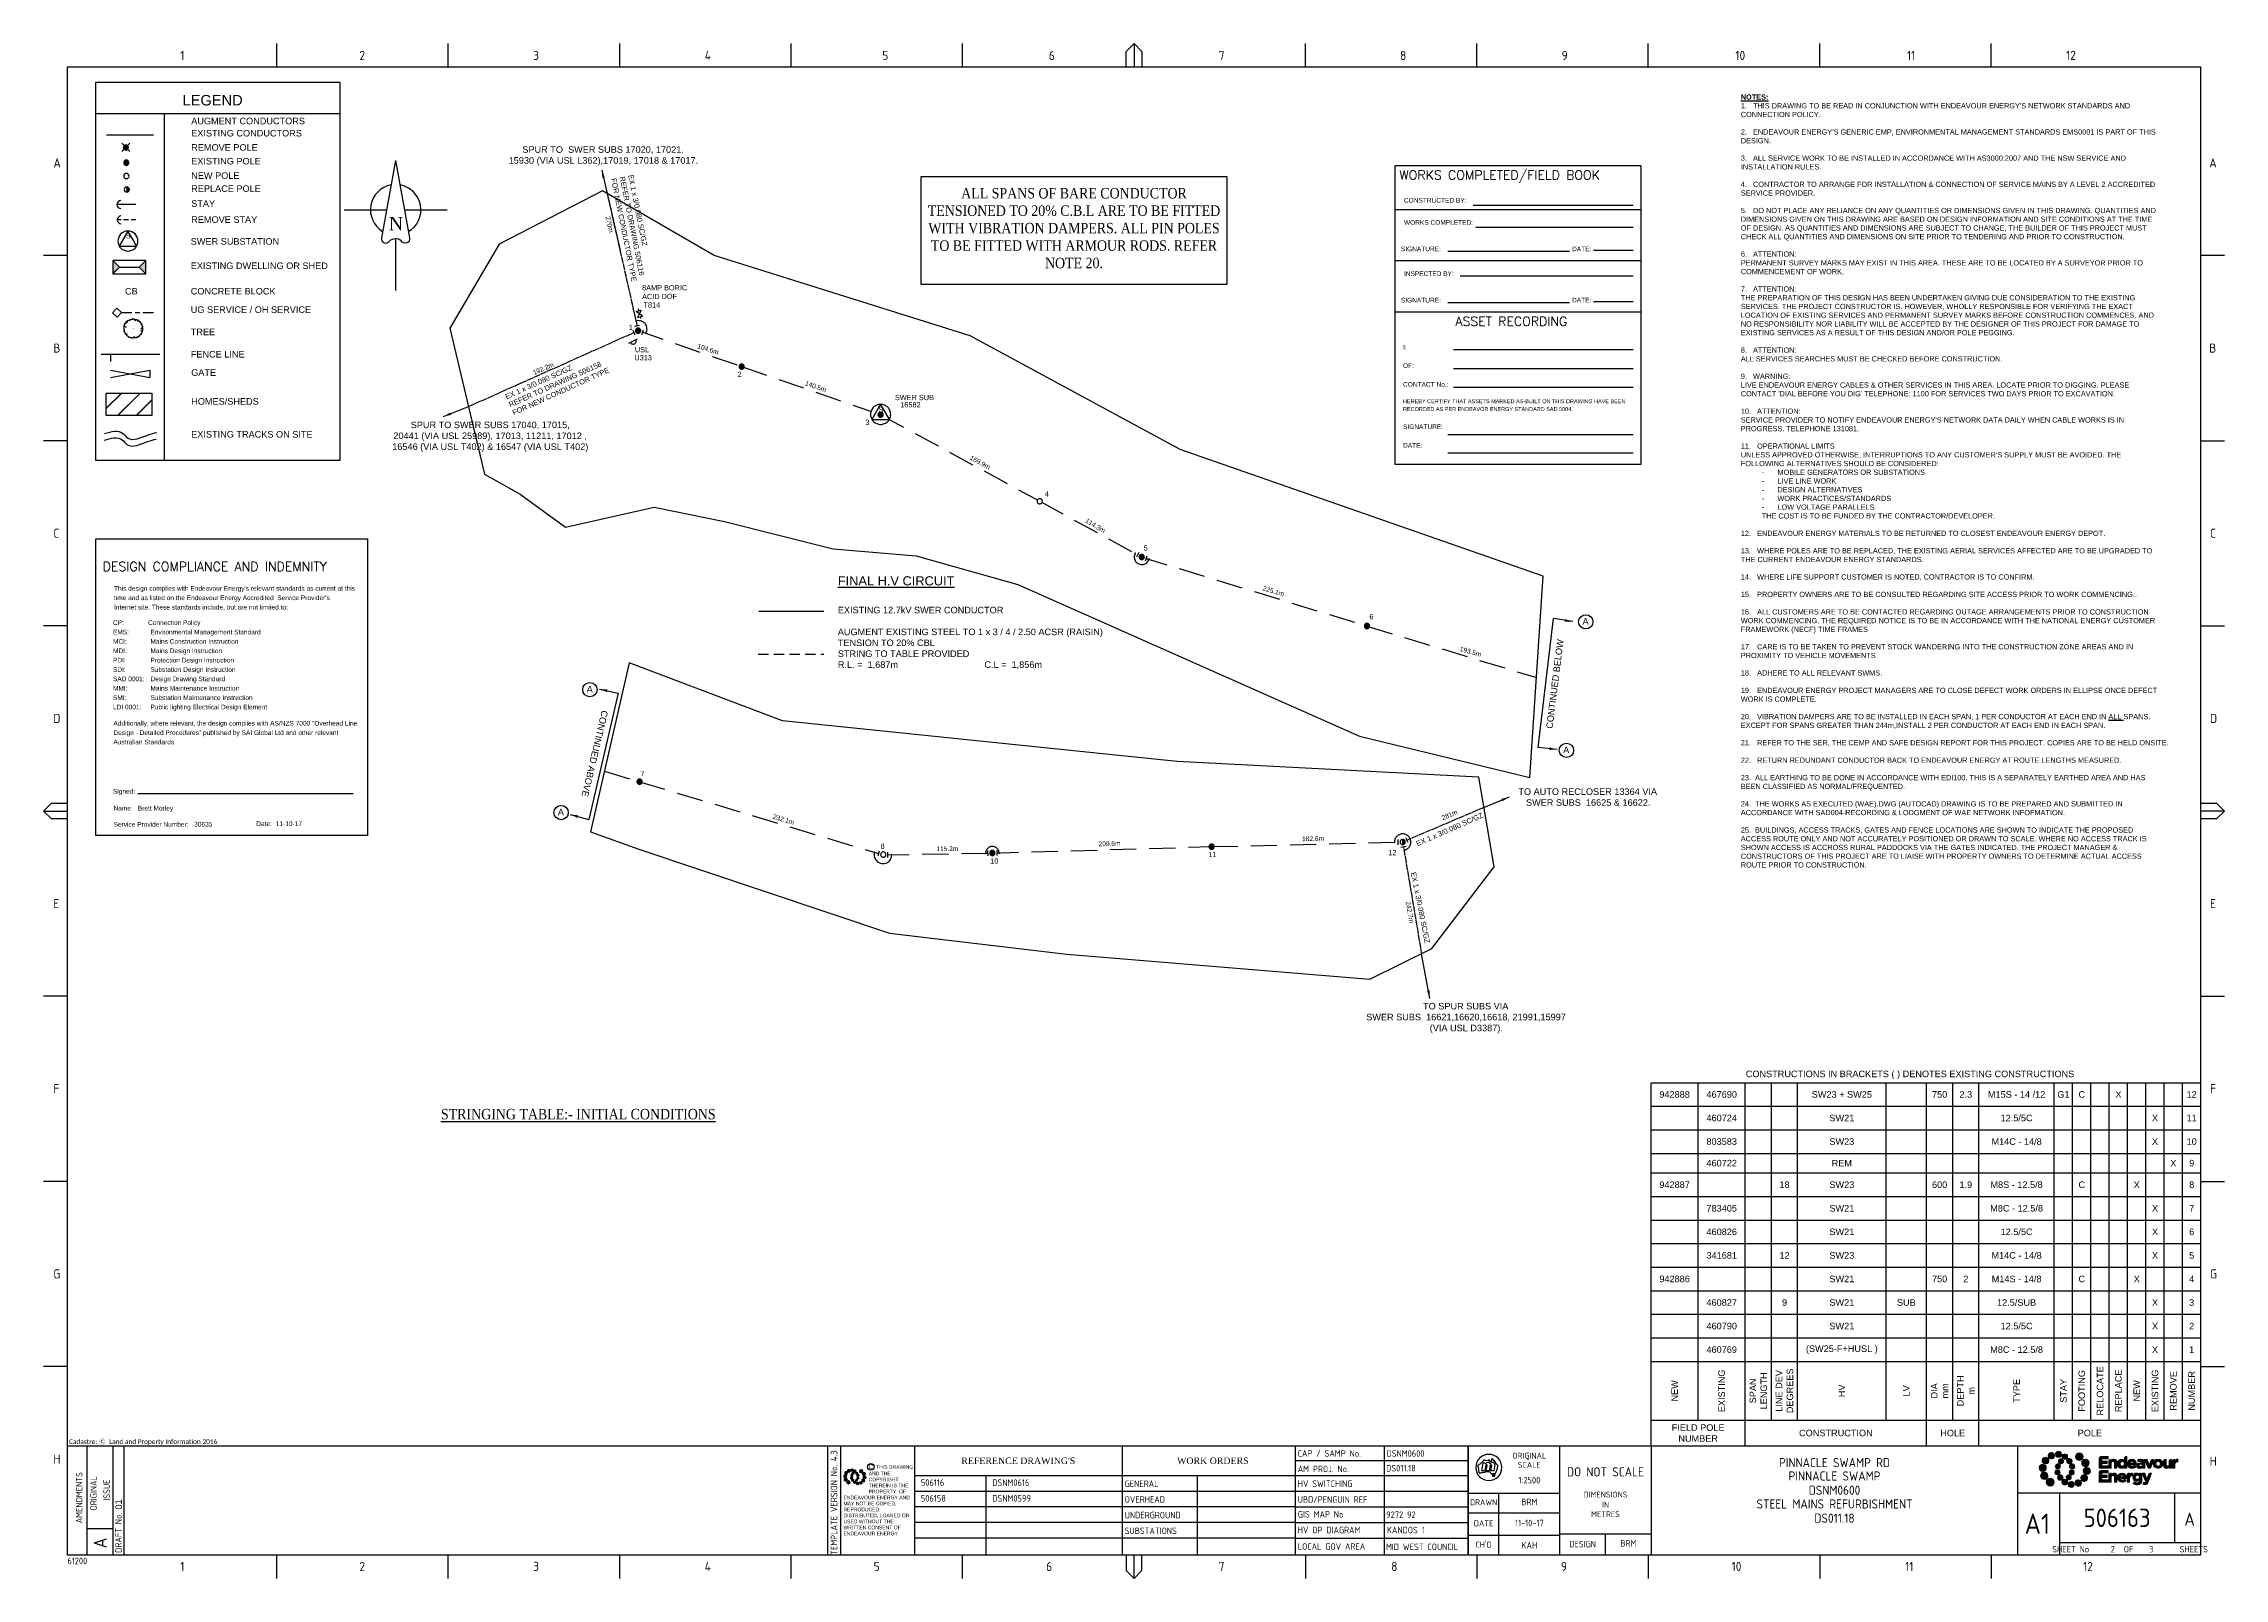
# Paper-space layout 'HV CCT Sht2' of a CAD drawing. Header units: metres, sheet in millimetres. Extents: x -21 to 813, y -3 to 583.
# The model-space entities are those that its viewports show. They can reach past a viewport. Long polylines and large blocks are cut down to what shows.
import ezdxf
from ezdxf.enums import TextEntityAlignment as Align

# ---------------------------------------------------------------- set-up
doc = ezdxf.new("R2010")
doc.units = ezdxf.units.M
for name, pattern in [('Cable Exist OH', [1, 1, 0]), ('Cable Exist UG', [8.2, 4, -1.2, 1.8, -1.2]), ('Cable New OH', [6, 4, -2]), ('DASHED2', [9.525, 6.35, -3.175])]:
    doc.linetypes.add(name, pattern=pattern)
doc.layers.get('0').update_dxf_attribs({"color": 6})
doc.layers.add('Cadastre Land Parcels_SP_EXT', color=9, linetype='Continuous', lineweight=5)
for name, color, linetype in [('Equip_SP_HV_EXT', 7, 'Continuous'), ('Equip_SP_HV_MOD', 3, 'Continuous'), ('Mains_HV_EXT', 7, 'Continuous'), ('Mains_HV_NEW', 2, 'Continuous'), ('Mains_HV_New_A18', 2, 'Continuous'), ('Mains_HV_NEW_Hardwired', 2, 'Continuous'), ('Notes', 7, 'Continuous'), ('Notes_LV_MISC', 7, 'Continuous'), ('Notes_SP_MISC', 7, 'Continuous'), ('OH_Details_SP_MISC', 7, 'Continuous'), ('Sub_SP_TR_HV_LV_EXT', 7, 'Continuous'), ('SupportsOH_SP_MISC', 7, 'Continuous'), ('SupportsOH_SP_TR_HV_LV_SL_EXT', 7, 'Continuous'), ('SupportsOH_SP_TR_HV_LV_SL_NEW', 2, 'Continuous'), ('SupportsUG_SP_EXT', 7, 'Continuous'), ('SupportsUG_SP_LV_EXT', 7, 'Continuous')]:
    doc.layers.add(name, color=color, linetype=linetype)
doc.layers.add('Viewports', color=6, linetype='Continuous', plot=False)
doc.styles.add('ARIAL', font='arial.ttf', dxfattribs={"height": 2})
doc.styles.add('Elec', font='romand__.ttf')
doc.styles.add('iecISOCP', font='isocp.shx')
doc.styles.add('iecNAME', font='times.ttf')
doc.styles.add('iecTimesNewRoman', font='times.ttf')
doc.styles.add('POLE_LABEL', font='arial.ttf')
doc.styles.get("Standard").update_dxf_attribs({"font": 'arial.ttf'})
doc.linetypes.add('IE Fence', pattern='A,8,-1.2,["|",Standard,S=1,R=0,X=0,Y=-0.6],-1.4', length=10.6)
doc.linetypes.add('IECLCABS1', pattern='A,7,-0.5,["/",Standard,S=1.5,R=0,X=0.2,Y=-0.7],-1.8', length=9.3)
doc.dimstyles.new('GISCAD Dim Style', dxfattribs={"dimtxt": 2.5, "dimasz": 3, "dimexe": 1.25, "dimexo": 0.625, "dimtad": 1, "dimtoh": 1, "dimdec": 1, "dimtxsty": 'ARIAL', "dimcen": 2.5, "dimadec": 0, "dimazin": 0, "dimtfac": 1, "dimtdec": 1, "dimtmove": 0, "dimatfit": 3, "dimfxl": 1.25, "dimarcsym": 0})
doc.dimstyles.get("Standard").update_dxf_attribs({"dimtxt": 0.18, "dimasz": 0.18, "dimexe": 0.18, "dimexo": 0.0625, "dimgap": 0.09, "dimtad": 0, "dimtih": 1, "dimtoh": 1, "dimdec": 4, "dimzin": 0, "dimdsep": 46, "dimtxsty": 'Standard', "dimcen": 0.09, "dimadec": 0, "dimazin": 0, "dimtfac": 1, "dimtdec": 4, "dimtofl": 0, "dimtmove": 0, "dimatfit": 3, "dimfxl": 1, "dimtolj": 1, "dimtzin": 0, "dimarcsym": 0})

psp = doc.layouts.new('HV CCT Sht2')

# ---------------------------------------------------------------- texts
at = {"layer": 'Notes', "insert": (628.02, 563.98), "char_height": 2, "width": 159.377, "attachment_point": 1, "style": 'iecISOCP'}
psp.add_mtext("{\\fArial|b1|i0|c0|p34;\\LNOTES:\\fArial|b0|i0|c0|p34;\\l\\P1.   THIS DRAWING TO BE READ IN CONJUNCTION WITH ENDEAVOUR ENERGY'S NETWORK STANDARDS AND CONNECTION POLICY.\\P\\P2.   ENDEAVOUR ENERGY'S GENERIC EMP, ENVIRONMENTAL MANAGEMENT STANDARDS EMS0001 IS PART OF THIS DESIGN.\\P\\P3.   ALL SERVICE WORK TO BE INSTALLED IN ACCORDANCE WITH AS3000:2007 AND THE NSW SERVICE AND INSTALLATION RULES.\\P\\P4.   CONTRACTOR TO ARRANGE FOR INSTALLATION & CONNECTION OF SERVICE MAINS BY A LEVEL 2 ACCREDITED SERVICE PROVIDER.\\P\\P5.   DO NOT PLACE ANY RELIANCE ON ANY QUANTITIES OR DIMENSIONS GIVEN IN THIS DRAWING. QUANTITIES AND DIMENSIONS GIVEN ON THIS DRAWING ARE BASED ON DESIGN INFORMATION AND SITE CONDITIONS AT THE TIME OF DESIGN. AS QUANTITIES AND DIMENSIONS ARE SUBJECT TO CHANGE, THE BUILDER OF THIS PROJECT MUST CHECK ALL QUANTITIES AND DIMENSIONS ON SITE PRIOR TO TENDERING AND PRIOR TO CONSTRUCTION.\\P\\P6.   ATTENTION:\\PPERMANENT SURVEY MARKS MAY EXIST IN THIS AREA. THESE ARE TO BE LOCATED BY A SURVEYOR PRIOR TO COMMENCEMENT OF WORK.\\P\\P7.   ATTENTION:\\PTHE PREPARATION OF THIS DESIGN HAS BEEN UNDERTAKEN GIVING DUE CONSIDERATION TO THE EXISTING SERVICES. THE PROJECT CONSTRUCTOR IS, HOWEVER, WHOLLY RESPONSIBLE FOR VERIFYING THE EXACT LOCATION OF EXISTING SERVICES AND PERMANENT SURVEY MARKS BEFORE CONSTRUCTION COMMENCES, AND NO RESPONSIBILITY NOR LIABILITY WILL BE ACCEPTED BY THE DESIGNER OF THIS PROJECT FOR DAMAGE TO EXISTING SERVICES AS A RESULT OF THIS DESIGN AND/OR POLE PEGGING.\\P\\P8.   ATTENTION:\\PALL SERVICES SEARCHES MUST BE CHECKED BEFORE CONSTRUCTION.\\P\\P9.   WARNING:\\PLIVE ENDEAVOUR ENERGY CABLES & OTHER SERVICES IN THIS AREA. LOCATE PRIOR TO DIGGING. PLEASE CONTACT 'DIAL BEFORE YOU DIG' TELEPHONE: 1100 FOR SERVICES TWO DAYS PRIOR TO EXCAVATION.\\P\\P10.   ATTENTION:\\PSERVICE PROVIDER TO NOTIFY ENDEAVOUR ENERGY'S NETWORK DATA DAILY WHEN CABLE WORKS IS IN PROGRESS. TELEPHONE 131081.\\P\\P11.   OPERATIONAL LIMITS \\PUNLESS APPROVED OTHERWISE, INTERRUPTIONS TO ANY CUSTOMER'S SUPPLY MUST BE AVOIDED. THE FOLLOWING ALTERNATIVES SHOULD BE CONSIDERED:\\P\\pi-6,l14,t14;-^IMOBILE GENERATORS OR SUBSTATIONS\\P-^ILIVE LINE WORK\\P-^IDESIGN ALTERNATIVES\\P-^IWORK PRACTICES/STANDARDS\\P-^ILOW VOLTAGE PARALLELS\\P\\pi0,l0,tz;^ITHE COST IS TO BE FUNDED BY THE CONTRACTOR/DEVELOPER.\\P\\P12.   ENDEAVOUR ENERGY MATERIALS TO BE RETURNED TO CLOSEST ENDEAVOUR ENERGY DEPOT.\\P\\P13.   WHERE POLES ARE TO BE REPLACED, THE EXISTING AERIAL SERVICES AFFECTED ARE TO BE UPGRADED TO THE CURRENT ENDEAVOUR ENERGY STANDARDS.\\P\\P14.   WHERE LIFE SUPPORT CUSTOMER IS NOTED, CONTRACTOR IS TO CONFIRM.\\P\\P15.   PROPERTY OWNERS ARE TO BE CONSULTED REGARDING SITE ACCESS PRIOR TO WORK COMMENCING..\\P\\P16.   ALL CUSTOMERS ARE TO BE CONTACTED REGARDING OUTAGE ARRANGEMENTS PRIOR TO CONSTRUCTION WORK COMMENCING. THE REQUIRED NOTICE IS TO BE IN ACCORDANCE WITH THE NATIONAL ENERGY CUSTOMER FRAMEWORK (NECF) TIME FRAMES\\P\\P17.   CARE IS TO BE TAKEN TO PREVENT STOCK WANDERING INTO THE CONSTRUCTION ZONE AREAS AND IN PROXIMITY TO VEHICLE MOVEMENTS\\P\\P18.   ADHERE TO ALL RELEVANT SWMS.\\P\\P19.   ENDEAVOUR ENERGY PROJECT MANAGERS ARE TO CLOSE DEFECT WORK ORDERS IN ELLIPSE ONCE DEFECT WORK IS COMPLETE.\\P\\P20.   VIBRATION DAMPERS ARE TO BE INSTALLED IN EACH SPAN, 1 PER CONDUCTOR AT EACH END IN \\LALL\\l SPANS.\\PEXCEPT FOR SPANS GREATER THAN 244m,INSTALL 2 PER CONDUCTOR AT EACH END IN EACH SPAN.\\P\\P21.   REFER TO THE SER, THE CEMP AND SAFE DESIGN REPORT FOR THIS PROJECT. COPIES ARE TO BE HELD ONSITE.\\P\\P22.   RETURN REDUNDANT CONDUCTOR BACK TO ENDEAVOUR ENERGY AT ROUTE LENGTHS MEASURED.\\P\\P23.  \\C7;ALL EARTHING TO BE DONE IN ACCORDANCE WITH EDI100. THIS IS A SEPARATELY EARTHED AREA AND HAS BEEN CLASSIFIED AS NORMAL/FREQUENTED.\\C1;\\P\\C256;\\P24.  THE WORKS AS EXECUTED (WAE).DWG (AUTOCAD) DRAWING IS TO BE PREPARED AND SUBMITTED IN ACCORDANCE WITH SAD004-RECORDING & LODGMENT OF WAE NETWORK INFOFMATION.\\P\\P25.  BUILDINGS, ACCESS TRACKS, GATES AND FENCE LOCATIONS ARE SHOWN TO INDICATE THE PROPOSED ACCESS ROUTE ONLY AND NOT ACCURATELY POSITIONED OR DRAWN TO SCALE. WHERE NO ACCESS TRACK IS SHOWN ACCESS IS ACCROSS RURAL PADDOCKS VIA THE GATES INDICATED. THE PROJECT MANAGER & CONSTRUCTORS OF THIS PROJECT ARE TO LIAISE WITH PROPERTY OWNERS TO DETERMINE ACTUAL ACCESS ROUTE PRIOR TO CONSTRUCTION.}", dxfattribs=at)
at = {"layer": 'Notes', "char_height": 2.5, "attachment_point": 1}
for s, width, insert in [('\\pi9.1852;SPUR TO  SWER SUBS 17020, 17021, \\P\\pi3.943;15930 (VIA USL L362),17019, 17018 & 17017.', 79.6306, (153.21, 544.18)), ('\\pi8.2839;SPUR TO SWER SUBS 17040, 17015, \\P\\pi1.6443;20441 (VIA USL 25989), 17013, 11211, 17012 , \\P\\pi1.2145;16546 (VIA USL T402) & 16547 (VIA USL T402)', 76.8578, (111.46, 438.97)), ('A', 19.9802, (567.53, 363.89)), ('A', 19.9802, (186.97, 337.97)), ('A', 19.9802, (560.14, 314.79)), ('\\pi15.413;TO AUTO RECLOSER 13364 VIA \\P\\pi18.317;SWER SUBS  16625 & 16622.', 83.7369, (527.6, 298.84)), ('A', 19.9802, (175.97, 291.02)), ('\\pi25.605;TO SPUR SUBS VIA \\P\\pi3.8714;SWER SUBS  16621,16620,16618, 21991,15997 \\P\\pi28.15;(VIA USL D3387).', 83.7369, (480.99, 216.87)), ('\\pi10.055;CONSTRUCTIONS IN BRACKETS ( ) DENOTES EXISTING CONSTRUCTIONS', 145.2973, (619.85, 190.98))]:
    psp.add_mtext_dynamic_manual_height_columns(s, width=width, gutter_width=4, heights=[0], dxfattribs=dict(at, insert=insert))
at = {"layer": 'Notes', "color": 7, "linetype": 'Continuous', "char_height": 4}
for s, width, insert, attachment_point in [('{\\fGaramond|b0|i0|c0|p18;ALL SPANS OF BARE CONDUCTOR TENSIONED TO 20% C.B.L ARE TO BE FITTED WITH VIBRATION DAMPERS. ALL PIN POLES TO BE FITTED WITH ARMOUR RODS. REFER NOTE 20.}', 113.244, (373.2, 512.86), 5), ('{\\fGaramond|b0|i0|c0|p18;\\LSTRINGING TABLE:- INITIAL CONDITIONS}', 183.258, (131.3, 174.32), 4)]:
    psp.add_mtext_dynamic_manual_height_columns(s, width=width, gutter_width=4, heights=[0], dxfattribs=dict(at, insert=insert, attachment_point=attachment_point))
at = {"layer": 'Notes', "color": 0, "linetype": 'ByBlock', "lineweight": -2, "insert": (282.95, 379.88), "char_height": 3.5, "width": 101.4202, "attachment_point": 1, "style": 'iecISOCP'}
psp.add_mtext('{\\fArial|b0|i0|c0|p34;\\L\\C256;FINAL H.V CIRCUIT\\P\\P\\H0.7143x;\\l\\C7;EXISTING 12.7kV SWER CONDUCTOR\\P\\PAUGMENT EXISTING STEEL TO 1 x 3 / 4 / 2.50 ACSR (RAISIN)\\PTENSION TO 20% CBL \\PSTRING TO TABLE PROVIDED\\PR.L. =  1,687m^I^I^IC.L =  1,856m}', dxfattribs=at)
at = {"layer": 'Notes', "char_height": 2.5, "attachment_point": 1}
for s, insert, rotation in [('CONTINUED BELOW', (553.59, 321.82), 82.92053), ('CONTINUED ABOVE', (195.19, 328.24), 256.7599)]:
    psp.add_mtext_dynamic_manual_height_columns(s, width=54.9143, gutter_width=4, heights=[0], dxfattribs=dict(at, insert=insert, rotation=rotation))
at = {"layer": 'Notes_LV_MISC', "attachment_point": 1}
for s, insert, char_height in [('LEGEND', (32.54, 563.77), 4), ('AUGMENT CONDUCTORS', (35.86, 555.07), 2.5), ('EXISTING CONDUCTORS', (35.86, 550.42), 2.5), ('REMOVE POLE', (35.86, 544.98), 2.5), ('EXISTING POLE', (35.86, 539.73), 2.5), ('NEW POLE', (35.86, 534.21), 2.5), ('REPLACE POLE', (35.86, 529.24), 2.5), ('STAY', (35.86, 523.53), 2.5), ('REMOVE STAY', (35.86, 517.4), 2.5), ('SWER SUBSTATION', (35.68, 509.06), 2.5), ('EXISTING DWELLING OR SHED', (35.68, 499.77), 2.5), ('CB', (10.55, 490.04), 2.5), ('CONCRETE BLOCK', (35.68, 490.04), 2.5), ('UG SERVICE / OH SERVICE', (35.68, 483), 2.5), ('TREE', (35.68, 474.48), 2.5), ('FENCE LINE', (35.68, 465.96), 2.5), ('GATE', (35.85, 458.95), 2.5), ('HOMES/SHEDS', (35.85, 447.94), 2.5), ('EXISTING TRACKS ON SITE', (35.85, 435.37), 2.5)]:
    psp.add_mtext_dynamic_manual_height_columns(s, width=71.1308, gutter_width=4, heights=[0], dxfattribs=dict(at, insert=insert, char_height=char_height))
at = {"layer": 'Notes_SP_MISC', "char_height": 2, "attachment_point": 1}
for s, insert, rotation in [('EX 1 x 3/0.080 SC/GZ\\PREFER TO DRAWING 506116 \\PFOR NEW CONDUCTOR TYPE', (204.79, 533.44), 281.32432), ('EX 1 x 3/0.080 SC/GZ\\PREFER TO DRAWING 506158\\PFOR NEW CONDUCTOR TYPE', (155.6, 449.25), 24.33369), ('EX 1 x 3/0.080 SC/GZ', (503.69, 278.49), 23.81132), ('EX 1 x 3/0.080 SC/GZ', (503.85, 266.99), 281.28542)]:
    psp.add_mtext_dynamic_manual_height_columns(s, width=47.2217, gutter_width=4, heights=[0], dxfattribs=dict(at, insert=insert, rotation=rotation))

msp = doc.modelspace()

# ---------------------------------------------------------------- texts
at = {"layer": 'Notes', "char_height": 4.5, "attachment_point": 1}
for s, insert, rotation in [('270m', (212438.45, 6370656.31), 283.09992), ('104.6m', (212522.81, 6370534.29), 342.3119), ('192.2m', (212364.18, 6370508.35), 23.20697), ('140.5m', (212625.85, 6370498.85), 340.70655), ('169.9m', (212783.9, 6370427.74), 331.58101), ('114.3m', (212894.33, 6370367.78), 329.2388), ('225.1m', (213062.88, 6370302.97), 343.53334), ('193.5m', (213251.09, 6370245.02), 344.35745), ('232.1m', (213474.86, 6370177.28), 343.07639), ('281m', (214112.34, 6370175.52), 22.72481), ('115.2m', (213630.18, 6370146.37), 0.7895), ('209.6m', (213785.11, 6370150.98), 1.70692), ('182.6m', (213979.49, 6370155.83), 1.64542), ('242.7m', (214082.98, 6370094.2), 279.57493)]:
    msp.add_mtext_dynamic_manual_height_columns(s, width=32.6214, gutter_width=4, heights=[0], dxfattribs=dict(at, insert=insert, rotation=rotation))
at = {"layer": 'Notes', "char_height": 5, "attachment_point": 1}
for s, width, heights, insert in [('8AMP BORIC ACID DOF', 51.7229, [22.93], (212469.09, 6370590.12)), ('USL', 51.6434, [0], (212462.23, 6370530.96)), ('SWER SUB', 51.6434, [0], (212710.65, 6370485.27))]:
    msp.add_mtext_dynamic_manual_height_columns(s, width=width, gutter_width=4, heights=heights, dxfattribs=dict(at, insert=insert))

# ---------------------------------------------------------------- blocks, each defined once
blk = doc.blocks.new('A$C30A46249')
at = {"color": 7, "lineweight": -3, "insert": (6.92, 4.97), "char_height": 1.79, "attachment_point": 7, "line_spacing_factor": 1.2}
blk.add_mtext('{\\fCalibri|b0|i0|c0|p34;\\C256;Cadastre: \\fMS Gothic|b0|i0|c128|p49;\\C250;\\c2236962;Ⓒ\\fMS Gothic|b0|i0|c0|p49; \\fCalibri|b0|i0|c0|p34;\\C256;Land and Property Information 2016}', dxfattribs=at)
blk = doc.blocks.new('EE_LOGO_SMALL')
at = {"layer": 'Notes'}
h = blk.add_hatch(color=256, dxfattribs=at)
edge = h.paths.add_edge_path()
edge.add_spline(control_points=[(-8.4, 2), (-9.2, 2), (-9.8, 1.4), (-9.8, 0.7), (-9.9, -0.1), (-9.3, -0.7), (-8.6, -0.8), (-7.8, -0.8), (-7.2, -0.2), (-7.1, 0.5), (-7.1, 1.3), (-7.7, 1.9), (-8.4, 2)], knot_values=[0, 0, 0, 0, 1, 1, 1, 2, 2, 2, 3, 3, 3, 4, 4, 4, 4], degree=3, periodic=0)
h = blk.add_hatch(color=256, dxfattribs=at)
edge = h.paths.add_edge_path()
edge.add_spline(control_points=[(-6.8, 4.5), (-7.4, 4.8), (-8.2, 4.6), (-8.6, 4), (-8.9, 3.4), (-8.7, 2.6), (-8.1, 2.2), (-7.5, 1.9), (-6.7, 2.1), (-6.3, 2.7), (-6, 3.3), (-6.2, 4.1), (-6.8, 4.5)], knot_values=[0, 0, 0, 0, 1, 1, 1, 2, 2, 2, 3, 3, 3, 4, 4, 4, 4], degree=3, periodic=0)
h = blk.add_hatch(color=256, dxfattribs=at)
edge = h.paths.add_edge_path()
edge.add_spline(control_points=[(-4.2, 5.9), (-4.6, 6.5), (-5.3, 6.6), (-5.9, 6.3), (-6.4, 5.9), (-6.6, 5.1), (-6.2, 4.6), (-5.9, 4), (-5.1, 3.8), (-4.6, 4.2), (-4, 4.6), (-3.8, 5.3), (-4.2, 5.9)], knot_values=[0, 0, 0, 0, 1, 1, 1, 2, 2, 2, 3, 3, 3, 4, 4, 4, 4], degree=3, periodic=0)
h = blk.add_hatch(color=256, dxfattribs=at)
edge = h.paths.add_edge_path()
edge.add_spline(control_points=[(-1.3, 5.9), (-1.4, 6.5), (-2, 7), (-2.6, 6.9), (-3.3, 6.9), (-3.7, 6.3), (-3.7, 5.6), (-3.6, 5), (-3, 4.5), (-2.4, 4.6), (-1.7, 4.7), (-1.3, 5.2), (-1.3, 5.9)], knot_values=[0, 0, 0, 0, 1, 1, 1, 2, 2, 2, 3, 3, 3, 4, 4, 4, 4], degree=3, periodic=0)
h = blk.add_hatch(color=256, dxfattribs=at)
edge = h.paths.add_edge_path()
edge.add_spline(control_points=[(-2.5, 2.1), (-3, 2.2), (-3.5, 1.9), (-3.6, 1.3), (-3.7, 0.8), (-3.4, 0.3), (-2.9, 0.2), (-2.4, 0.1), (-1.9, 0.4), (-1.8, 0.9), (-1.7, 1.5), (-2, 2), (-2.5, 2.1)], knot_values=[0, 0, 0, 0, 1, 1, 1, 2, 2, 2, 3, 3, 3, 4, 4, 4, 4], degree=3, periodic=0)
h = blk.add_hatch(color=256, dxfattribs=at)
edge = h.paths.add_edge_path()
edge.add_spline(control_points=[(1, 4.9), (1, 4.3), (0.5, 3.8), (-0.1, 3.8), (-0.7, 3.8), (-1.2, 4.3), (-1.2, 4.9), (-1.2, 5.5), (-0.7, 6), (-0.1, 6), (0.5, 6), (1, 5.5), (1, 4.9)], knot_values=[0, 0, 0, 0, 1, 1, 1, 2, 2, 2, 3, 3, 3, 4, 4, 4, 4], degree=3, periodic=0)
edge = h.paths.add_edge_path()
edge.add_spline(control_points=[(-1.4, 4), (-1.9, 4.1), (-2.4, 3.8), (-2.5, 3.3), (-2.6, 2.7), (-2.3, 2.2), (-1.8, 2.1), (-1.3, 2), (-0.7, 2.3), (-0.6, 2.9), (-0.5, 3.4), (-0.9, 3.9), (-1.4, 4)], knot_values=[0, 0, 0, 0, 1, 1, 1, 2, 2, 2, 3, 3, 3, 4, 4, 4, 4], degree=3, periodic=0)
h = blk.add_hatch(color=256, dxfattribs=at)
edge = h.paths.add_edge_path()
edge.add_spline(control_points=[(2.3, 2.4), (2.8, 2.8), (2.8, 3.4), (2.4, 3.9), (2, 4.3), (1.4, 4.3), (0.9, 3.9), (0.5, 3.6), (0.5, 2.9), (0.9, 2.5), (1.2, 2), (1.9, 2), (2.3, 2.4)], knot_values=[0, 0, 0, 0, 1, 1, 1, 2, 2, 2, 3, 3, 3, 4, 4, 4, 4], degree=3, periodic=0)
edge = h.paths.add_edge_path()
edge.add_spline(control_points=[(1, 4.9), (1, 4.3), (0.5, 3.8), (-0.1, 3.8), (-0.7, 3.8), (-1.2, 4.3), (-1.2, 4.9), (-1.2, 5.5), (-0.7, 6), (-0.1, 6), (0.5, 6), (1, 5.5), (1, 4.9)], knot_values=[0, 0, 0, 0, 1, 1, 1, 2, 2, 2, 3, 3, 3, 4, 4, 4, 4], degree=3, periodic=0)
h = blk.add_hatch(color=256, dxfattribs=at)
edge = h.paths.add_edge_path()
edge.add_spline(control_points=[(1, 4.9), (1, 4.3), (0.5, 3.8), (-0.1, 3.8), (-0.7, 3.8), (-1.2, 4.3), (-1.2, 4.9), (-1.2, 5.5), (-0.7, 6), (-0.1, 6), (0.5, 6), (1, 5.5), (1, 4.9)], knot_values=[0, 0, 0, 0, 1, 1, 1, 2, 2, 2, 3, 3, 3, 4, 4, 4, 4], degree=3, periodic=0)
edge = h.paths.add_edge_path(flags=16)
edge.add_spline(control_points=[(1, 4.9), (1, 4.3), (0.5, 3.8), (-0.1, 3.8), (-0.7, 3.8), (-1.2, 4.3), (-1.2, 4.9), (-1.2, 5.5), (-0.7, 6), (-0.1, 6), (0.5, 6), (1, 5.5), (1, 4.9)], knot_values=[0, 0, 0, 0, 1, 1, 1, 2, 2, 2, 3, 3, 3, 4, 4, 4, 4], degree=3, periodic=0)
h = blk.add_hatch(color=256, dxfattribs=at)
edge = h.paths.add_edge_path()
edge.add_spline(control_points=[(3, 0.2), (3.5, 0.3), (3.8, 0.9), (3.7, 1.4), (3.6, 1.9), (3, 2.3), (2.5, 2.1), (1.9, 2), (1.6, 1.4), (1.8, 0.9), (1.9, 0.4), (2.5, 0.1), (3, 0.2)], knot_values=[0, 0, 0, 0, 1, 1, 1, 2, 2, 2, 3, 3, 3, 4, 4, 4, 4], degree=3, periodic=0)
h = blk.add_hatch(color=256, dxfattribs=at)
edge = h.paths.add_edge_path()
edge.add_spline(control_points=[(7, 4.9), (7, 4), (6.3, 3.4), (5.5, 3.4), (4.6, 3.4), (4, 4), (4, 4.9), (4, 5.7), (4.6, 6.4), (5.5, 6.4), (6.3, 6.4), (7, 5.7), (7, 4.9)], knot_values=[0, 0, 0, 0, 1, 1, 1, 2, 2, 2, 3, 3, 3, 4, 4, 4, 4], degree=3, periodic=0)
h = blk.add_hatch(color=256, dxfattribs=at)
edge = h.paths.add_edge_path()
edge.add_spline(control_points=[(8.4, 1.1), (9.1, 1.5), (9.4, 2.3), (9.1, 3), (8.8, 3.7), (7.9, 4.1), (7.2, 3.8), (6.5, 3.4), (6.2, 2.6), (6.5, 1.9), (6.8, 1.2), (7.7, 0.8), (8.4, 1.1)], knot_values=[0, 0, 0, 0, 1, 1, 1, 2, 2, 2, 3, 3, 3, 4, 4, 4, 4], degree=3, periodic=0)
h = blk.add_hatch(color=256, dxfattribs=at)
edge = h.paths.add_edge_path()
edge.add_spline(control_points=[(8.3, -1.9), (9, -1.9), (9.7, -1.4), (9.7, -0.6), (9.7, 0.1), (9.2, 0.8), (8.4, 0.8), (7.7, 0.8), (7, 0.3), (7, -0.5), (6.9, -1.2), (7.5, -1.9), (8.3, -1.9)], knot_values=[0, 0, 0, 0, 1, 1, 1, 2, 2, 2, 3, 3, 3, 4, 4, 4, 4], degree=3, periodic=0)
h = blk.add_hatch(color=256, dxfattribs=at)
edge = h.paths.add_edge_path()
edge.add_spline(control_points=[(-8.5, -1.1), (-9.2, -1.4), (-9.6, -2.3), (-9.3, -3), (-8.9, -3.7), (-8.1, -4), (-7.4, -3.7), (-6.7, -3.4), (-6.3, -2.5), (-6.6, -1.8), (-7, -1.1), (-7.8, -0.8), (-8.5, -1.1)], knot_values=[0, 0, 0, 0, 1, 1, 1, 2, 2, 2, 3, 3, 3, 4, 4, 4, 4], degree=3, periodic=0)
h = blk.add_hatch(color=256, dxfattribs=at)
edge = h.paths.add_edge_path()
edge.add_spline(control_points=[(-7.1, -4.8), (-7.1, -4), (-6.5, -3.3), (-5.6, -3.3), (-4.8, -3.3), (-4.1, -4), (-4.1, -4.8), (-4.1, -5.7), (-4.8, -6.3), (-5.6, -6.3), (-6.5, -6.3), (-7.1, -5.7), (-7.1, -4.8)], knot_values=[0, 0, 0, 0, 1, 1, 1, 2, 2, 2, 3, 3, 3, 4, 4, 4, 4], degree=3, periodic=0)
h = blk.add_hatch(color=256, dxfattribs=at)
edge = h.paths.add_edge_path()
edge.add_spline(control_points=[(-3.1, -0.2), (-3.7, -0.3), (-4, -0.8), (-3.8, -1.4), (-3.7, -1.9), (-3.2, -2.2), (-2.6, -2.1), (-2.1, -1.9), (-1.8, -1.4), (-1.9, -0.9), (-2.1, -0.3), (-2.6, 0), (-3.1, -0.2)], knot_values=[0, 0, 0, 0, 1, 1, 1, 2, 2, 2, 3, 3, 3, 4, 4, 4, 4], degree=3, periodic=0)
h = blk.add_hatch(color=256, dxfattribs=at)
edge = h.paths.add_edge_path()
edge.add_spline(control_points=[(-2.5, -2.3), (-2.9, -2.7), (-3, -3.4), (-2.6, -3.8), (-2.2, -4.2), (-1.5, -4.3), (-1.1, -3.9), (-0.7, -3.5), (-0.6, -2.8), (-1, -2.4), (-1.4, -2), (-2, -1.9), (-2.5, -2.3)], knot_values=[0, 0, 0, 0, 1, 1, 1, 2, 2, 2, 3, 3, 3, 4, 4, 4, 4], degree=3, periodic=0)
h = blk.add_hatch(color=256, dxfattribs=at)
edge = h.paths.add_edge_path()
edge.add_spline(control_points=[(-1.2, -4.8), (-1.2, -4.2), (-0.7, -3.7), (-0.1, -3.7), (0.5, -3.7), (1, -4.2), (1, -4.8), (1, -5.4), (0.5, -5.9), (-0.1, -5.9), (-0.7, -5.9), (-1.2, -5.4), (-1.2, -4.8)], knot_values=[0, 0, 0, 0, 1, 1, 1, 2, 2, 2, 3, 3, 3, 4, 4, 4, 4], degree=3, periodic=0)
h = blk.add_hatch(color=256, dxfattribs=at)
edge = h.paths.add_edge_path()
edge.add_spline(control_points=[(1.2, -3.9), (1.7, -4.1), (2.2, -3.7), (2.3, -3.2), (2.5, -2.7), (2.1, -2.2), (1.6, -2.1), (1.1, -2), (0.6, -2.3), (0.5, -2.8), (0.4, -3.3), (0.7, -3.8), (1.2, -3.9)], knot_values=[0, 0, 0, 0, 1, 1, 1, 2, 2, 2, 3, 3, 3, 4, 4, 4, 4], degree=3, periodic=0)
h = blk.add_hatch(color=256, dxfattribs=at)
edge = h.paths.add_edge_path()
edge.add_spline(control_points=[(1.2, -5.8), (1.3, -6.5), (1.8, -6.9), (2.5, -6.9), (3.1, -6.8), (3.6, -6.2), (3.5, -5.6), (3.4, -5), (2.9, -4.5), (2.2, -4.6), (1.6, -4.6), (1.1, -5.2), (1.2, -5.8)], knot_values=[0, 0, 0, 0, 1, 1, 1, 2, 2, 2, 3, 3, 3, 4, 4, 4, 4], degree=3, periodic=0)
h = blk.add_hatch(color=256, dxfattribs=at)
edge = h.paths.add_edge_path()
edge.add_spline(control_points=[(2.4, -2), (2.9, -2.1), (3.4, -1.8), (3.5, -1.3), (3.6, -0.8), (3.3, -0.3), (2.8, -0.2), (2.2, -0.1), (1.7, -0.4), (1.6, -0.9), (1.5, -1.4), (1.8, -1.9), (2.4, -2)], knot_values=[0, 0, 0, 0, 1, 1, 1, 2, 2, 2, 3, 3, 3, 4, 4, 4, 4], degree=3, periodic=0)
h = blk.add_hatch(color=256, dxfattribs=at)
edge = h.paths.add_edge_path()
edge.add_spline(control_points=[(4, -5.8), (4.4, -6.4), (5.2, -6.6), (5.7, -6.2), (6.3, -5.8), (6.5, -5.1), (6.1, -4.5), (5.7, -4), (5, -3.8), (4.4, -4.2), (3.8, -4.5), (3.7, -5.3), (4, -5.8)], knot_values=[0, 0, 0, 0, 1, 1, 1, 2, 2, 2, 3, 3, 3, 4, 4, 4, 4], degree=3, periodic=0)
h = blk.add_hatch(color=256, dxfattribs=at)
edge = h.paths.add_edge_path()
edge.add_spline(control_points=[(6.7, -4.4), (7.3, -4.8), (8.1, -4.6), (8.4, -4), (8.8, -3.3), (8.6, -2.6), (8, -2.2), (7.3, -1.8), (6.6, -2.1), (6.2, -2.7), (5.8, -3.3), (6, -4.1), (6.7, -4.4)], knot_values=[0, 0, 0, 0, 1, 1, 1, 2, 2, 2, 3, 3, 3, 4, 4, 4, 4], degree=3, periodic=0)
at = {"layer": 'Notes', "lineweight": 0}
for points in [[(1.8, 2.1), (1.8, 2.1)], [(-2, -2.1), (-2, -2.1)]]:
    blk.add_lwpolyline(points, dxfattribs=at)
for points in [[(-8.4, 2), (-9.2, 2), (-9.8, 1.4), (-9.8, 0.7), (-9.9, -0.1), (-9.3, -0.7), (-8.6, -0.8), (-7.8, -0.8), (-7.2, -0.2), (-7.1, 0.5), (-7.1, 1.3), (-7.7, 1.9), (-8.4, 2)], [(-6.8, 4.5), (-7.4, 4.8), (-8.2, 4.6), (-8.6, 4), (-8.9, 3.4), (-8.7, 2.6), (-8.1, 2.2), (-7.5, 1.9), (-6.7, 2.1), (-6.3, 2.7), (-6, 3.3), (-6.2, 4.1), (-6.8, 4.5)], [(-4.2, 5.9), (-4.6, 6.5), (-5.3, 6.6), (-5.9, 6.3), (-6.4, 5.9), (-6.6, 5.1), (-6.2, 4.6), (-5.9, 4), (-5.1, 3.8), (-4.6, 4.2), (-4, 4.6), (-3.8, 5.3), (-4.2, 5.9)], [(-1.3, 5.9), (-1.4, 6.5), (-2, 7), (-2.6, 6.9), (-3.3, 6.9), (-3.7, 6.3), (-3.7, 5.6), (-3.6, 5), (-3, 4.5), (-2.4, 4.6), (-1.7, 4.7), (-1.3, 5.2), (-1.3, 5.9)], [(-2.5, 2.1), (-3, 2.2), (-3.5, 1.9), (-3.6, 1.3), (-3.7, 0.8), (-3.4, 0.3), (-2.9, 0.2), (-2.4, 0.1), (-1.9, 0.4), (-1.8, 0.9), (-1.7, 1.5), (-2, 2), (-2.5, 2.1)], [(-1.4, 4), (-1.9, 4.1), (-2.4, 3.8), (-2.5, 3.3), (-2.6, 2.7), (-2.3, 2.2), (-1.8, 2.1), (-1.3, 2), (-0.7, 2.3), (-0.6, 2.9), (-0.5, 3.4), (-0.9, 3.9), (-1.4, 4)], [(1, 4.9), (1, 4.3), (0.5, 3.8), (-0.1, 3.8), (-0.7, 3.8), (-1.2, 4.3), (-1.2, 4.9), (-1.2, 5.5), (-0.7, 6), (-0.1, 6), (0.5, 6), (1, 5.5), (1, 4.9)], [(1, 4.9), (1, 4.3), (0.5, 3.8), (-0.1, 3.8), (-0.7, 3.8), (-1.2, 4.3), (-1.2, 4.9), (-1.2, 5.5), (-0.7, 6), (-0.1, 6), (0.5, 6), (1, 5.5), (1, 4.9)], [(2.3, 2.4), (2.8, 2.8), (2.8, 3.4), (2.4, 3.9), (2, 4.3), (1.4, 4.3), (0.9, 3.9), (0.5, 3.6), (0.5, 2.9), (0.9, 2.5), (1.2, 2), (1.9, 2), (2.3, 2.4)], [(3, 0.2), (3.5, 0.3), (3.8, 0.9), (3.7, 1.4), (3.6, 1.9), (3, 2.3), (2.5, 2.1), (1.9, 2), (1.6, 1.4), (1.8, 0.9), (1.9, 0.4), (2.5, 0.1), (3, 0.2)], [(7, 4.9), (7, 4), (6.3, 3.4), (5.5, 3.4), (4.6, 3.4), (4, 4), (4, 4.9), (4, 5.7), (4.6, 6.4), (5.5, 6.4), (6.3, 6.4), (7, 5.7), (7, 4.9)], [(8.4, 1.1), (9.1, 1.5), (9.4, 2.3), (9.1, 3), (8.8, 3.7), (7.9, 4.1), (7.2, 3.8), (6.5, 3.4), (6.2, 2.6), (6.5, 1.9), (6.8, 1.2), (7.7, 0.8), (8.4, 1.1)], [(8.3, -1.9), (9, -1.9), (9.7, -1.4), (9.7, -0.6), (9.7, 0.1), (9.2, 0.8), (8.4, 0.8), (7.7, 0.8), (7, 0.3), (7, -0.5), (6.9, -1.2), (7.5, -1.9), (8.3, -1.9)], [(-8.5, -1.1), (-9.2, -1.4), (-9.6, -2.3), (-9.3, -3), (-8.9, -3.7), (-8.1, -4), (-7.4, -3.7), (-6.7, -3.4), (-6.3, -2.5), (-6.6, -1.8), (-7, -1.1), (-7.8, -0.8), (-8.5, -1.1)], [(-7.1, -4.8), (-7.1, -4), (-6.5, -3.3), (-5.6, -3.3), (-4.8, -3.3), (-4.1, -4), (-4.1, -4.8), (-4.1, -5.7), (-4.8, -6.3), (-5.6, -6.3), (-6.5, -6.3), (-7.1, -5.7), (-7.1, -4.8)], [(-3.1, -0.2), (-3.7, -0.3), (-4, -0.8), (-3.8, -1.4), (-3.7, -1.9), (-3.2, -2.2), (-2.6, -2.1), (-2.1, -1.9), (-1.8, -1.4), (-1.9, -0.9), (-2.1, -0.3), (-2.6, 0), (-3.1, -0.2)], [(-2.5, -2.3), (-2.9, -2.7), (-3, -3.4), (-2.6, -3.8), (-2.2, -4.2), (-1.5, -4.3), (-1.1, -3.9), (-0.7, -3.5), (-0.6, -2.8), (-1, -2.4), (-1.4, -2), (-2, -1.9), (-2.5, -2.3)], [(-1.2, -4.8), (-1.2, -4.2), (-0.7, -3.7), (-0.1, -3.7), (0.5, -3.7), (1, -4.2), (1, -4.8), (1, -5.4), (0.5, -5.9), (-0.1, -5.9), (-0.7, -5.9), (-1.2, -5.4), (-1.2, -4.8)], [(1.2, -3.9), (1.7, -4.1), (2.2, -3.7), (2.3, -3.2), (2.5, -2.7), (2.1, -2.2), (1.6, -2.1), (1.1, -2), (0.6, -2.3), (0.5, -2.8), (0.4, -3.3), (0.7, -3.8), (1.2, -3.9)], [(1.2, -5.8), (1.3, -6.5), (1.8, -6.9), (2.5, -6.9), (3.1, -6.8), (3.6, -6.2), (3.5, -5.6), (3.4, -5), (2.9, -4.5), (2.2, -4.6), (1.6, -4.6), (1.1, -5.2), (1.2, -5.8)], [(2.4, -2), (2.9, -2.1), (3.4, -1.8), (3.5, -1.3), (3.6, -0.8), (3.3, -0.3), (2.8, -0.2), (2.2, -0.1), (1.7, -0.4), (1.6, -0.9), (1.5, -1.4), (1.8, -1.9), (2.4, -2)], [(4, -5.8), (4.4, -6.4), (5.2, -6.6), (5.7, -6.2), (6.3, -5.8), (6.5, -5.1), (6.1, -4.5), (5.7, -4), (5, -3.8), (4.4, -4.2), (3.8, -4.5), (3.7, -5.3), (4, -5.8)], [(6.7, -4.4), (7.3, -4.8), (8.1, -4.6), (8.4, -4), (8.8, -3.3), (8.6, -2.6), (8, -2.2), (7.3, -1.8), (6.6, -2.1), (6.2, -2.7), (5.8, -3.3), (6, -4.1), (6.7, -4.4)]]:
    blk.add_open_spline(points, degree=3, knots=[0, 0, 0, 0, 1, 1, 1, 2, 2, 2, 3, 3, 3, 4, 4, 4, 4], dxfattribs=at)
blk = doc.blocks.new('EE_COPYRIGHT_A1')
at = {"layer": 'Notes'}
blk.add_circle((9.53, -0.82), 1.15, dxfattribs=at)
at = {"xscale": 0.4, "yscale": 0.4, "zscale": 0.4}
blk.add_blockref('EE_LOGO_SMALL', (3.96, -4.29), dxfattribs=at)
at = {"layer": 'Notes', "insert": (0, 0), "char_height": 1.25, "width": 24.1208, "attachment_point": 1, "style": 'ARIAL'}
blk.add_mtext('\\pt8.75;               ^I{\\H1.2x;C } THIS DRAWING\\P\\pi-8.75,l8.75,t8.75,20;       ^IAND THE ^I\\P\\pi0,t8.75;COPYRIGHT\\P\\pi-8.75,t1.25,8.75;^I^ITHEREIN IS THE PROPERTY  OF \\P\\pi0,l0,t1.25;ENDEAVOUR ENERGY AND MAY NOT BE COPIED, REPRODUCED, DISTRIBUTED, LOANED OR USED WITHOUT THE WRITTEN CONSENT OF ENDEAVOUR ENERGY', dxfattribs=at)
blk = doc.blocks.new('EE_LOGO')
h = blk.add_hatch(color=7)
edge = h.paths.add_edge_path()
edge.add_spline(control_points=[(-25.34, 1.94), (-26.08, 1.98), (-26.72, 1.41), (-26.77, 0.66), (-26.81, -0.09), (-26.24, -0.72), (-25.49, -0.77), (-24.74, -0.81), (-24.1, -0.24), (-24.06, 0.51), (-24.02, 1.25), (-24.59, 1.89), (-25.34, 1.94)], knot_values=[0, 0, 0, 0, 1, 1, 1, 2, 2, 2, 3, 3, 3, 4, 4, 4, 4], degree=3, periodic=0)
h = blk.add_hatch(color=7)
edge = h.paths.add_edge_path()
edge.add_spline(control_points=[(-23.73, 4.46), (-24.34, 4.81), (-25.13, 4.61), (-25.49, 3.99), (-25.85, 3.38), (-25.64, 2.59), (-25.03, 2.23), (-24.41, 1.87), (-23.63, 2.08), (-23.27, 2.69), (-22.91, 3.31), (-23.12, 4.1), (-23.73, 4.46)], knot_values=[0, 0, 0, 0, 1, 1, 1, 2, 2, 2, 3, 3, 3, 4, 4, 4, 4], degree=3, periodic=0)
h = blk.add_hatch(color=7)
edge = h.paths.add_edge_path()
edge.add_spline(control_points=[(-21.12, 5.87), (-21.48, 6.44), (-22.24, 6.61), (-22.81, 6.24), (-23.37, 5.88), (-23.54, 5.12), (-23.17, 4.55), (-22.81, 3.98), (-22.05, 3.82), (-21.48, 4.19), (-20.92, 4.55), (-20.75, 5.31), (-21.12, 5.87)], knot_values=[0, 0, 0, 0, 1, 1, 1, 2, 2, 2, 3, 3, 3, 4, 4, 4, 4], degree=3, periodic=0)
h = blk.add_hatch(color=7)
edge = h.paths.add_edge_path()
edge.add_spline(control_points=[(-19.43, 2.06), (-19.94, 2.17), (-20.44, 1.84), (-20.55, 1.33), (-20.66, 0.82), (-20.34, 0.32), (-19.83, 0.21), (-19.32, 0.1), (-18.81, 0.42), (-18.71, 0.93), (-18.59, 1.44), (-18.92, 1.95), (-19.43, 2.06)], knot_values=[0, 0, 0, 0, 1, 1, 1, 2, 2, 2, 3, 3, 3, 4, 4, 4, 4], degree=3, periodic=0)
h = blk.add_hatch(color=7)
edge = h.paths.add_edge_path()
edge.add_spline(control_points=[(-18.27, 5.87), (-18.34, 6.5), (-18.91, 6.97), (-19.54, 6.9), (-20.18, 6.84), (-20.65, 6.27), (-20.58, 5.63), (-20.52, 4.99), (-19.95, 4.53), (-19.31, 4.59), (-18.67, 4.66), (-18.21, 5.23), (-18.27, 5.87)], knot_values=[0, 0, 0, 0, 1, 1, 1, 2, 2, 2, 3, 3, 3, 4, 4, 4, 4], degree=3, periodic=0)
h = blk.add_hatch(color=7)
edge = h.paths.add_edge_path()
edge.add_spline(control_points=[(-15.91, 4.86), (-15.91, 4.26), (-16.4, 3.77), (-17, 3.77), (-17.6, 3.77), (-18.08, 4.26), (-18.08, 4.86), (-18.08, 5.46), (-17.6, 5.95), (-17, 5.95), (-16.4, 5.95), (-15.91, 5.46), (-15.91, 4.86)], knot_values=[0, 0, 0, 0, 1, 1, 1, 2, 2, 2, 3, 3, 3, 4, 4, 4, 4], degree=3, periodic=0)
edge = h.paths.add_edge_path()
edge.add_spline(control_points=[(-18.29, 3.97), (-18.8, 4.08), (-19.3, 3.76), (-19.41, 3.25), (-19.52, 2.74), (-19.2, 2.23), (-18.69, 2.12), (-18.18, 2.01), (-17.67, 2.33), (-17.56, 2.84), (-17.45, 3.35), (-17.78, 3.86), (-18.29, 3.97)], knot_values=[0, 0, 0, 0, 1, 1, 1, 2, 2, 2, 3, 3, 3, 4, 4, 4, 4], degree=3, periodic=0)
h = blk.add_hatch(color=7)
edge = h.paths.add_edge_path()
edge.add_spline(control_points=[(-14.59, 2.36), (-14.16, 2.75), (-14.12, 3.41), (-14.51, 3.84), (-14.89, 4.27), (-15.55, 4.31), (-15.99, 3.93), (-16.42, 3.54), (-16.46, 2.88), (-16.07, 2.45), (-15.69, 2.01), (-15.02, 1.98), (-14.59, 2.36)], knot_values=[0, 0, 0, 0, 1, 1, 1, 2, 2, 2, 3, 3, 3, 4, 4, 4, 4], degree=3, periodic=0)
edge = h.paths.add_edge_path()
edge.add_spline(control_points=[(-15.91, 4.86), (-15.91, 4.26), (-16.4, 3.77), (-17, 3.77), (-17.6, 3.77), (-18.08, 4.26), (-18.08, 4.86), (-18.08, 5.46), (-17.6, 5.95), (-17, 5.95), (-16.4, 5.95), (-15.91, 5.46), (-15.91, 4.86)], knot_values=[0, 0, 0, 0, 1, 1, 1, 2, 2, 2, 3, 3, 3, 4, 4, 4, 4], degree=3, periodic=0)
h = blk.add_hatch(color=7)
edge = h.paths.add_edge_path()
edge.add_spline(control_points=[(-15.91, 4.86), (-15.91, 4.26), (-16.4, 3.77), (-17, 3.77), (-17.6, 3.77), (-18.08, 4.26), (-18.08, 4.86), (-18.08, 5.46), (-17.6, 5.95), (-17, 5.95), (-16.4, 5.95), (-15.91, 5.46), (-15.91, 4.86)], knot_values=[0, 0, 0, 0, 1, 1, 1, 2, 2, 2, 3, 3, 3, 4, 4, 4, 4], degree=3, periodic=0)
edge = h.paths.add_edge_path(flags=16)
edge.add_spline(control_points=[(-15.91, 4.86), (-15.91, 4.26), (-16.4, 3.77), (-17, 3.77), (-17.6, 3.77), (-18.08, 4.26), (-18.08, 4.86), (-18.08, 5.46), (-17.6, 5.95), (-17, 5.95), (-16.4, 5.95), (-15.91, 5.46), (-15.91, 4.86)], knot_values=[0, 0, 0, 0, 1, 1, 1, 2, 2, 2, 3, 3, 3, 4, 4, 4, 4], degree=3, periodic=0)
h = blk.add_hatch(color=7)
edge = h.paths.add_edge_path()
edge.add_spline(control_points=[(-13.94, 0.18), (-13.41, 0.32), (-13.09, 0.87), (-13.23, 1.4), (-13.37, 1.93), (-13.92, 2.25), (-14.45, 2.11), (-14.98, 1.97), (-15.3, 1.42), (-15.16, 0.89), (-15.02, 0.36), (-14.47, 0.04), (-13.94, 0.18)], knot_values=[0, 0, 0, 0, 1, 1, 1, 2, 2, 2, 3, 3, 3, 4, 4, 4, 4], degree=3, periodic=0)
h = blk.add_hatch(color=7)
edge = h.paths.add_edge_path()
edge.add_spline(control_points=[(-9.93, 4.86), (-9.93, 4.03), (-10.61, 3.35), (-11.44, 3.35), (-12.28, 3.35), (-12.95, 4.03), (-12.95, 4.86), (-12.95, 5.69), (-12.28, 6.37), (-11.44, 6.37), (-10.61, 6.37), (-9.93, 5.69), (-9.93, 4.86)], knot_values=[0, 0, 0, 0, 1, 1, 1, 2, 2, 2, 3, 3, 3, 4, 4, 4, 4], degree=3, periodic=0)
h = blk.add_hatch(color=7)
edge = h.paths.add_edge_path()
edge.add_spline(control_points=[(-8.55, 1.13), (-7.83, 1.45), (-7.5, 2.29), (-7.82, 3.01), (-8.14, 3.73), (-8.98, 4.06), (-9.7, 3.74), (-10.42, 3.42), (-10.75, 2.58), (-10.43, 1.86), (-10.11, 1.14), (-9.27, 0.81), (-8.55, 1.13)], knot_values=[0, 0, 0, 0, 1, 1, 1, 2, 2, 2, 3, 3, 3, 4, 4, 4, 4], degree=3, periodic=0)
h = blk.add_hatch(color=7)
edge = h.paths.add_edge_path()
edge.add_spline(control_points=[(-8.66, -1.92), (-7.91, -1.96), (-7.27, -1.39), (-7.23, -0.64), (-7.19, 0.1), (-7.76, 0.74), (-8.51, 0.78), (-9.25, 0.83), (-9.89, 0.26), (-9.94, -0.49), (-9.98, -1.24), (-9.41, -1.88), (-8.66, -1.92)], knot_values=[0, 0, 0, 0, 1, 1, 1, 2, 2, 2, 3, 3, 3, 4, 4, 4, 4], degree=3, periodic=0)
h = blk.add_hatch(color=7)
edge = h.paths.add_edge_path()
edge.add_spline(control_points=[(-3.85, 0.44), (-3.85, 0.44), (-3.85, 4.25), (-3.85, 4.3), (-3.85, 4.35), (-3.85, 4.86), (-3.29, 4.86), (-2.74, 4.86), (-0.49, 4.86), (-0.49, 4.86), (-0.49, 4.86), (-0.49, 4), (-0.49, 4), (-0.49, 4), (-2.89, 4), (-2.89, 4), (-2.89, 4), (-2.89, 3.1), (-2.89, 3.1), (-2.89, 3.1), (-0.8, 3.1), (-0.8, 3.1), (-0.8, 3.1), (-0.8, 2.23), (-0.8, 2.23), (-0.8, 2.23), (-2.89, 2.23), (-2.89, 2.23), (-2.89, 2.23), (-2.89, 1.31), (-2.89, 1.31), (-2.89, 1.31), (-0.49, 1.31), (-0.49, 1.31), (-0.49, 1.31), (-0.49, 0.44), (-0.49, 0.44), (-0.49, 0.44), (-3.85, 0.44), (-3.85, 0.44)], knot_values=[0, 0, 0, 0, 1, 1, 1, 2, 2, 2, 3, 3, 3, 4, 4, 4, 5, 5, 5, 6, 6, 6, 7, 7, 7, 8, 8, 8, 9, 9, 9, 10, 10, 10, 11, 11, 11, 12, 12, 12, 13, 13, 13, 13], degree=3, periodic=0)
h = blk.add_hatch(color=7)
edge = h.paths.add_edge_path()
edge.add_spline(control_points=[(1.94, 0.44), (1.94, 0.44), (1.94, 2.33), (1.94, 2.33), (1.94, 2.78), (1.73, 3.02), (1.36, 3.02), (1, 3.02), (0.76, 2.78), (0.76, 2.33), (0.76, 2.33), (0.76, 0.44), (0.76, 0.44), (0.76, 0.44), (-0.2, 0.44), (-0.2, 0.44), (-0.2, 0.44), (-0.2, 3.21), (-0.2, 3.27), (-0.2, 3.33), (-0.2, 3.82), (0.36, 3.82), (0.76, 3.82), (0.76, 3.82), (0.76, 3.82), (0.76, 3.82), (0.76, 3.35), (0.76, 3.35), (0.98, 3.63), (1.27, 3.89), (1.75, 3.89), (2.48, 3.89), (2.9, 3.41), (2.9, 2.63), (2.9, 2.63), (2.9, 0.44), (2.9, 0.44), (2.9, 0.44), (1.94, 0.44), (1.94, 0.44)], knot_values=[0, 0, 0, 0, 1, 1, 1, 2, 2, 2, 3, 3, 3, 4, 4, 4, 5, 5, 5, 6, 6, 6, 7, 7, 7, 8, 8, 8, 9, 9, 9, 10, 10, 10, 11, 11, 11, 12, 12, 12, 13, 13, 13, 13], degree=3, periodic=0)
h = blk.add_hatch(color=7)
edge = h.paths.add_edge_path(flags=16)
edge.add_spline(control_points=[(5.8, 2.13), (5.8, 2.69), (5.43, 3.07), (4.98, 3.07), (4.53, 3.07), (4.15, 2.7), (4.15, 2.13), (4.15, 2.13), (4.15, 2.12), (4.15, 2.12), (4.15, 1.56), (4.53, 1.19), (4.98, 1.19), (5.43, 1.19), (5.8, 1.56), (5.8, 2.12), (5.8, 2.12), (5.8, 2.13), (5.8, 2.13)], knot_values=[0, 0, 0, 0, 1, 1, 1, 2, 2, 2, 3, 3, 3, 4, 4, 4, 5, 5, 5, 6, 6, 6, 6], degree=3, periodic=0)
edge = h.paths.add_edge_path()
edge.add_spline(control_points=[(5.79, 0.44), (5.79, 0.44), (5.79, 0.92), (5.79, 0.92), (5.55, 0.6), (5.23, 0.37), (4.73, 0.37), (3.94, 0.37), (3.19, 0.99), (3.19, 2.12), (3.19, 2.12), (3.19, 2.13), (3.19, 2.13), (3.19, 3.26), (3.93, 3.88), (4.73, 3.88), (5.24, 3.88), (5.56, 3.65), (5.79, 3.38), (5.79, 3.38), (5.79, 4.27), (5.79, 4.3), (5.79, 4.34), (5.79, 4.86), (6.34, 4.86), (6.73, 4.86), (6.75, 4.86), (6.75, 4.86), (6.75, 4.86), (6.75, 0.44), (6.75, 0.44), (6.75, 0.44), (5.79, 0.44), (5.79, 0.44)], knot_values=[0, 0, 0, 0, 1, 1, 1, 2, 2, 2, 3, 3, 3, 4, 4, 4, 5, 5, 5, 6, 6, 6, 7, 7, 7, 8, 8, 8, 9, 9, 9, 10, 10, 10, 11, 11, 11, 11], degree=3, periodic=0)
h = blk.add_hatch(color=7)
edge = h.paths.add_edge_path()
edge.add_spline(control_points=[(8.69, 3.89), (7.7, 3.89), (7.01, 3.09), (7.01, 2.13), (7.01, 2.13), (7.01, 2.12), (7.01, 2.12), (7.01, 1.08), (7.77, 0.37), (8.78, 0.37), (9.39, 0.37), (9.85, 0.61), (10.16, 1), (10.16, 1), (9.62, 1.48), (9.62, 1.48), (9.35, 1.24), (9.12, 1.14), (8.79, 1.14), (8.33, 1.13), (8, 1.49), (7.95, 1.86), (7.91, 2.18), (7.93, 2.29), (7.95, 2.43), (8.02, 2.85), (8.29, 3.12), (8.69, 3.12), (9.09, 3.12), (9.34, 2.83), (9.4, 2.4), (9.4, 2.4), (8.14, 2.4), (8.14, 2.4), (8.14, 2.4), (8.12, 1.8), (8.64, 1.8), (9.17, 1.8), (10.32, 1.8), (10.32, 1.8), (10.33, 1.89), (10.34, 1.95), (10.34, 2.04), (10.34, 2.04), (10.34, 2.05), (10.34, 2.05), (10.34, 3.01), (9.82, 3.89), (8.69, 3.89)], knot_values=[0, 0, 0, 0, 1, 1, 1, 2, 2, 2, 3, 3, 3, 4, 4, 4, 5, 5, 5, 6, 6, 6, 7, 7, 7, 8, 8, 8, 9, 9, 9, 10, 10, 10, 11, 11, 11, 12, 12, 12, 13, 13, 13, 14, 14, 14, 15, 15, 15, 16, 16, 16, 16], degree=3, periodic=0)
h = blk.add_hatch(color=7)
edge = h.paths.add_edge_path(flags=16)
edge.add_spline(control_points=[(12.69, 1.8), (12.53, 1.88), (12.31, 1.93), (12.08, 1.93), (11.67, 1.93), (11.42, 1.77), (11.42, 1.46), (11.42, 1.46), (11.42, 1.45), (11.42, 1.45), (11.42, 1.19), (11.63, 1.04), (11.94, 1.04), (12.39, 1.04), (12.69, 1.29), (12.69, 1.63), (12.69, 1.63), (12.69, 1.8), (12.69, 1.8)], knot_values=[0, 0, 0, 0, 1, 1, 1, 2, 2, 2, 3, 3, 3, 4, 4, 4, 5, 5, 5, 6, 6, 6, 6], degree=3, periodic=0)
edge = h.paths.add_edge_path()
edge.add_spline(control_points=[(12.67, 0.44), (12.67, 0.44), (12.67, 0.81), (12.67, 0.81), (12.44, 0.55), (12.12, 0.38), (11.65, 0.38), (11.01, 0.38), (10.49, 0.74), (10.49, 1.41), (10.49, 1.41), (10.49, 1.42), (10.49, 1.42), (10.49, 2.16), (11.05, 2.5), (11.85, 2.5), (12.19, 2.5), (12.44, 2.45), (12.68, 2.37), (12.68, 2.37), (12.68, 2.42), (12.68, 2.42), (12.68, 2.82), (12.43, 3.07), (11.95, 3.07), (11.59, 3.07), (11.33, 3), (11.02, 2.89), (11.02, 2.89), (10.78, 3.62), (10.78, 3.62), (11.15, 3.78), (11.52, 3.89), (12.09, 3.89), (13.14, 3.89), (13.6, 3.35), (13.6, 2.43), (13.6, 2.43), (13.6, 0.44), (13.6, 0.44), (13.6, 0.44), (12.67, 0.44), (12.67, 0.44)], knot_values=[0, 0, 0, 0, 1, 1, 1, 2, 2, 2, 3, 3, 3, 4, 4, 4, 5, 5, 5, 6, 6, 6, 7, 7, 7, 8, 8, 8, 9, 9, 9, 10, 10, 10, 11, 11, 11, 12, 12, 12, 13, 13, 13, 14, 14, 14, 14], degree=3, periodic=0)
h = blk.add_hatch(color=7)
edge = h.paths.add_edge_path()
edge.add_spline(control_points=[(15.71, 0.44), (15.71, 0.44), (14.84, 0.44), (14.84, 0.44), (14.84, 0.44), (13.51, 3.83), (13.51, 3.83), (13.51, 3.83), (14.53, 3.83), (14.53, 3.83), (14.53, 3.83), (15.28, 1.58), (15.28, 1.58), (15.28, 1.58), (15.86, 3.3), (15.86, 3.3), (15.86, 3.3), (16.02, 3.83), (16.4, 3.83), (16.78, 3.83), (17.04, 3.83), (17.04, 3.83), (17.04, 3.83), (15.71, 0.44), (15.71, 0.44)], knot_values=[0, 0, 0, 0, 1, 1, 1, 2, 2, 2, 3, 3, 3, 4, 4, 4, 5, 5, 5, 6, 6, 6, 7, 7, 7, 8, 8, 8, 8], degree=3, periodic=0)
h = blk.add_hatch(color=7)
edge = h.paths.add_edge_path(flags=16)
edge.add_spline(control_points=[(19.52, 2.16), (19.52, 2.66), (19.16, 3.09), (18.63, 3.09), (18.08, 3.09), (17.75, 2.67), (17.75, 2.17), (17.75, 2.17), (17.75, 2.16), (17.75, 2.16), (17.75, 1.66), (18.11, 1.22), (18.64, 1.22), (19.19, 1.22), (19.52, 1.65), (19.52, 2.15), (19.52, 2.15), (19.52, 2.16), (19.52, 2.16)], knot_values=[0, 0, 0, 0, 1, 1, 1, 2, 2, 2, 3, 3, 3, 4, 4, 4, 5, 5, 5, 6, 6, 6, 6], degree=3, periodic=0)
edge = h.paths.add_edge_path()
edge.add_spline(control_points=[(18.63, 0.4), (17.58, 0.4), (16.8, 1.17), (16.8, 2.15), (16.8, 2.15), (16.8, 2.16), (16.8, 2.16), (16.8, 3.13), (17.59, 3.92), (18.64, 3.92), (19.69, 3.92), (20.46, 3.14), (20.46, 2.17), (20.46, 2.17), (20.46, 2.16), (20.46, 2.16), (20.46, 1.19), (19.68, 0.4), (18.63, 0.4)], knot_values=[0, 0, 0, 0, 1, 1, 1, 2, 2, 2, 3, 3, 3, 4, 4, 4, 5, 5, 5, 6, 6, 6, 6], degree=3, periodic=0)
h = blk.add_hatch(color=7)
edge = h.paths.add_edge_path()
edge.add_spline(control_points=[(22.86, 0.44), (22.86, 0.44), (22.86, 0.92), (22.86, 0.92), (22.64, 0.64), (22.36, 0.38), (21.87, 0.38), (21.15, 0.38), (20.72, 0.86), (20.72, 1.63), (20.72, 1.63), (20.72, 3.22), (20.72, 3.27), (20.72, 3.32), (20.72, 3.82), (21.28, 3.82), (21.68, 3.82), (21.68, 3.82), (21.68, 3.82), (21.68, 3.82), (21.68, 1.94), (21.68, 1.94), (21.68, 1.48), (21.9, 1.25), (22.26, 1.25), (22.63, 1.25), (22.86, 1.48), (22.86, 1.94), (22.86, 1.94), (22.86, 3.2), (22.86, 3.27), (22.86, 3.34), (22.87, 3.82), (23.42, 3.82), (23.82, 3.82), (23.82, 3.82), (23.82, 3.82), (23.82, 3.82), (23.82, 0.44), (23.82, 0.44), (23.82, 0.44), (22.86, 0.44), (22.86, 0.44)], knot_values=[0, 0, 0, 0, 1, 1, 1, 2, 2, 2, 3, 3, 3, 4, 4, 4, 5, 5, 5, 6, 6, 6, 7, 7, 7, 8, 8, 8, 9, 9, 9, 10, 10, 10, 11, 11, 11, 12, 12, 12, 13, 13, 13, 14, 14, 14, 14], degree=3, periodic=0)
h = blk.add_hatch(color=7)
edge = h.paths.add_edge_path()
edge.add_spline(control_points=[(26.09, 2.88), (25.46, 2.88), (25.06, 2.5), (25.06, 1.69), (25.06, 1.69), (25.06, 0.44), (25.06, 0.44), (25.06, 0.44), (24.1, 0.44), (24.1, 0.44), (24.1, 0.44), (24.1, 3.24), (24.1, 3.27), (24.1, 3.3), (24.1, 3.83), (24.66, 3.83), (25.22, 3.83), (25.06, 3.83), (25.06, 3.83), (25.06, 3.83), (25.06, 3.14), (25.06, 3.14), (25.26, 3.61), (25.58, 3.91), (26.14, 3.89), (26.14, 3.89), (26.14, 2.88), (26.14, 2.88), (26.14, 2.88), (26.09, 2.88), (26.09, 2.88)], knot_values=[0, 0, 0, 0, 1, 1, 1, 2, 2, 2, 3, 3, 3, 4, 4, 4, 5, 5, 5, 6, 6, 6, 7, 7, 7, 8, 8, 8, 9, 9, 9, 10, 10, 10, 10], degree=3, periodic=0)
h = blk.add_hatch(color=7)
edge = h.paths.add_edge_path()
edge.add_spline(control_points=[(-25.45, -1.11), (-26.17, -1.43), (-26.5, -2.27), (-26.18, -2.99), (-25.86, -3.71), (-25.02, -4.04), (-24.3, -3.72), (-23.58, -3.4), (-23.25, -2.56), (-23.57, -1.84), (-23.88, -1.12), (-24.72, -0.79), (-25.45, -1.11)], knot_values=[0, 0, 0, 0, 1, 1, 1, 2, 2, 2, 3, 3, 3, 4, 4, 4, 4], degree=3, periodic=0)
h = blk.add_hatch(color=7)
edge = h.paths.add_edge_path()
edge.add_spline(control_points=[(-24.06, -4.84), (-24.06, -4.01), (-23.39, -3.33), (-22.55, -3.33), (-21.72, -3.33), (-21.04, -4.01), (-21.04, -4.84), (-21.04, -5.68), (-21.72, -6.35), (-22.55, -6.35), (-23.39, -6.35), (-24.06, -5.68), (-24.06, -4.84)], knot_values=[0, 0, 0, 0, 1, 1, 1, 2, 2, 2, 3, 3, 3, 4, 4, 4, 4], degree=3, periodic=0)
h = blk.add_hatch(color=7)
edge = h.paths.add_edge_path()
edge.add_spline(control_points=[(-20.06, -0.16), (-20.59, -0.3), (-20.9, -0.85), (-20.76, -1.38), (-20.63, -1.91), (-20.08, -2.23), (-19.55, -2.09), (-19.02, -1.95), (-18.7, -1.4), (-18.84, -0.87), (-18.98, -0.34), (-19.52, -0.02), (-20.06, -0.16)], knot_values=[0, 0, 0, 0, 1, 1, 1, 2, 2, 2, 3, 3, 3, 4, 4, 4, 4], degree=3, periodic=0)
h = blk.add_hatch(color=7)
edge = h.paths.add_edge_path()
edge.add_spline(control_points=[(-19.41, -2.34), (-19.84, -2.73), (-19.88, -3.39), (-19.49, -3.82), (-19.1, -4.26), (-18.44, -4.29), (-18.01, -3.91), (-17.58, -3.52), (-17.54, -2.86), (-17.93, -2.43), (-18.31, -2), (-18.97, -1.96), (-19.41, -2.34)], knot_values=[0, 0, 0, 0, 1, 1, 1, 2, 2, 2, 3, 3, 3, 4, 4, 4, 4], degree=3, periodic=0)
h = blk.add_hatch(color=7)
edge = h.paths.add_edge_path()
edge.add_spline(control_points=[(-18.08, -4.84), (-18.08, -4.24), (-17.6, -3.76), (-17, -3.76), (-16.4, -3.76), (-15.91, -4.24), (-15.91, -4.84), (-15.91, -5.44), (-16.4, -5.93), (-17, -5.93), (-17.6, -5.93), (-18.08, -5.44), (-18.08, -4.84)], knot_values=[0, 0, 0, 0, 1, 1, 1, 2, 2, 2, 3, 3, 3, 4, 4, 4, 4], degree=3, periodic=0)
h = blk.add_hatch(color=7)
edge = h.paths.add_edge_path()
edge.add_spline(control_points=[(-15.71, -3.95), (-15.2, -4.06), (-14.69, -3.74), (-14.58, -3.23), (-14.47, -2.72), (-14.8, -2.21), (-15.31, -2.1), (-15.82, -1.99), (-16.32, -2.32), (-16.43, -2.83), (-16.54, -3.34), (-16.22, -3.84), (-15.71, -3.95)], knot_values=[0, 0, 0, 0, 1, 1, 1, 2, 2, 2, 3, 3, 3, 4, 4, 4, 4], degree=3, periodic=0)
h = blk.add_hatch(color=7)
edge = h.paths.add_edge_path()
edge.add_spline(control_points=[(-15.72, -5.85), (-15.66, -6.49), (-15.09, -6.95), (-14.45, -6.89), (-13.81, -6.82), (-13.35, -6.25), (-13.41, -5.62), (-13.48, -4.98), (-14.05, -4.51), (-14.68, -4.58), (-15.33, -4.64), (-15.79, -5.21), (-15.72, -5.85)], knot_values=[0, 0, 0, 0, 1, 1, 1, 2, 2, 2, 3, 3, 3, 4, 4, 4, 4], degree=3, periodic=0)
h = blk.add_hatch(color=7)
edge = h.paths.add_edge_path()
edge.add_spline(control_points=[(-14.57, -2.04), (-14.06, -2.15), (-13.55, -1.83), (-13.44, -1.32), (-13.33, -0.81), (-13.66, -0.3), (-14.17, -0.19), (-14.68, -0.08), (-15.18, -0.4), (-15.29, -0.92), (-15.4, -1.43), (-15.08, -1.93), (-14.57, -2.04)], knot_values=[0, 0, 0, 0, 1, 1, 1, 2, 2, 2, 3, 3, 3, 4, 4, 4, 4], degree=3, periodic=0)
h = blk.add_hatch(color=7)
edge = h.paths.add_edge_path()
edge.add_spline(control_points=[(-12.88, -5.86), (-12.52, -6.43), (-11.76, -6.59), (-11.19, -6.23), (-10.62, -5.86), (-10.46, -5.1), (-10.82, -4.53), (-11.19, -3.97), (-11.95, -3.8), (-12.51, -4.17), (-13.08, -4.53), (-13.25, -5.29), (-12.88, -5.86)], knot_values=[0, 0, 0, 0, 1, 1, 1, 2, 2, 2, 3, 3, 3, 4, 4, 4, 4], degree=3, periodic=0)
h = blk.add_hatch(color=7)
edge = h.paths.add_edge_path()
edge.add_spline(control_points=[(-10.27, -4.44), (-9.65, -4.79), (-8.86, -4.59), (-8.51, -3.97), (-8.15, -3.36), (-8.36, -2.57), (-8.97, -2.22), (-9.58, -1.86), (-10.37, -2.06), (-10.73, -2.68), (-11.09, -3.29), (-10.88, -4.08), (-10.27, -4.44)], knot_values=[0, 0, 0, 0, 1, 1, 1, 2, 2, 2, 3, 3, 3, 4, 4, 4, 4], degree=3, periodic=0)
h = blk.add_hatch(color=7)
edge = h.paths.add_edge_path()
edge.add_spline(control_points=[(-3.85, -4.84), (-3.85, -4.84), (-3.85, -1.03), (-3.85, -0.98), (-3.85, -0.94), (-3.85, -0.42), (-3.29, -0.42), (-2.74, -0.42), (-0.49, -0.42), (-0.49, -0.42), (-0.49, -0.42), (-0.49, -1.29), (-0.49, -1.29), (-0.49, -1.29), (-2.89, -1.29), (-2.89, -1.29), (-2.89, -1.29), (-2.89, -2.19), (-2.89, -2.19), (-2.89, -2.19), (-0.8, -2.19), (-0.8, -2.19), (-0.8, -2.19), (-0.8, -3.05), (-0.8, -3.05), (-0.8, -3.05), (-2.89, -3.05), (-2.89, -3.05), (-2.89, -3.05), (-2.89, -3.98), (-2.89, -3.98), (-2.89, -3.98), (-0.49, -3.98), (-0.49, -3.98), (-0.49, -3.98), (-0.49, -4.84), (-0.49, -4.84), (-0.49, -4.84), (-3.85, -4.84), (-3.85, -4.84)], knot_values=[0, 0, 0, 0, 1, 1, 1, 2, 2, 2, 3, 3, 3, 4, 4, 4, 5, 5, 5, 6, 6, 6, 7, 7, 7, 8, 8, 8, 9, 9, 9, 10, 10, 10, 11, 11, 11, 12, 12, 12, 13, 13, 13, 13], degree=3, periodic=0)
h = blk.add_hatch(color=7)
edge = h.paths.add_edge_path()
edge.add_spline(control_points=[(1.94, -4.84), (1.94, -4.84), (1.94, -2.96), (1.94, -2.96), (1.94, -2.5), (1.73, -2.27), (1.36, -2.27), (1, -2.27), (0.76, -2.5), (0.76, -2.96), (0.76, -2.96), (0.76, -4.84), (0.76, -4.84), (0.76, -4.84), (-0.2, -4.84), (-0.2, -4.84), (-0.2, -4.84), (-0.2, -2.07), (-0.2, -2.01), (-0.2, -1.96), (-0.2, -1.46), (0.36, -1.46), (0.76, -1.46), (0.76, -1.46), (0.76, -1.46), (0.76, -1.46), (0.76, -1.94), (0.76, -1.94), (0.98, -1.65), (1.27, -1.4), (1.75, -1.4), (2.48, -1.4), (2.9, -1.88), (2.9, -2.65), (2.9, -2.65), (2.9, -4.84), (2.9, -4.84), (2.9, -4.84), (1.94, -4.84), (1.94, -4.84)], knot_values=[0, 0, 0, 0, 1, 1, 1, 2, 2, 2, 3, 3, 3, 4, 4, 4, 5, 5, 5, 6, 6, 6, 7, 7, 7, 8, 8, 8, 9, 9, 9, 10, 10, 10, 11, 11, 11, 12, 12, 12, 13, 13, 13, 13], degree=3, periodic=0)
h = blk.add_hatch(color=7)
edge = h.paths.add_edge_path()
edge.add_spline(control_points=[(4.87, -1.4), (3.88, -1.4), (3.19, -2.19), (3.19, -3.16), (3.19, -3.16), (3.19, -3.17), (3.19, -3.17), (3.19, -4.21), (3.94, -4.92), (4.96, -4.92), (5.57, -4.92), (6.03, -4.68), (6.34, -4.29), (6.34, -4.29), (5.79, -3.8), (5.79, -3.8), (5.53, -4.05), (5.29, -4.14), (4.97, -4.15), (4.51, -4.16), (4.18, -3.79), (4.13, -3.42), (4.09, -3.1), (4.11, -3), (4.13, -2.86), (4.2, -2.44), (4.47, -2.17), (4.87, -2.17), (5.27, -2.17), (5.52, -2.46), (5.58, -2.89), (5.58, -2.89), (4.32, -2.89), (4.32, -2.89), (4.32, -2.89), (4.29, -3.49), (4.82, -3.49), (5.35, -3.49), (6.5, -3.49), (6.5, -3.49), (6.51, -3.4), (6.51, -3.34), (6.51, -3.25), (6.51, -3.25), (6.51, -3.23), (6.51, -3.23), (6.51, -2.27), (6, -1.4), (4.87, -1.4)], knot_values=[0, 0, 0, 0, 1, 1, 1, 2, 2, 2, 3, 3, 3, 4, 4, 4, 5, 5, 5, 6, 6, 6, 7, 7, 7, 8, 8, 8, 9, 9, 9, 10, 10, 10, 11, 11, 11, 12, 12, 12, 13, 13, 13, 14, 14, 14, 15, 15, 15, 16, 16, 16, 16], degree=3, periodic=0)
h = blk.add_hatch(color=7)
edge = h.paths.add_edge_path()
edge.add_spline(control_points=[(8.77, -2.4), (8.13, -2.4), (7.74, -2.79), (7.74, -3.6), (7.74, -3.6), (7.74, -4.85), (7.74, -4.85), (7.74, -4.85), (6.78, -4.85), (6.78, -4.85), (6.78, -4.85), (6.78, -2.05), (6.78, -2.02), (6.78, -1.99), (6.77, -1.46), (7.33, -1.46), (7.74, -1.46), (7.74, -1.46), (7.74, -1.46), (7.74, -1.46), (7.74, -2.15), (7.74, -2.15), (7.93, -1.68), (8.25, -1.37), (8.82, -1.4), (8.82, -1.4), (8.82, -2.4), (8.82, -2.4), (8.82, -2.4), (8.77, -2.4), (8.77, -2.4)], knot_values=[0, 0, 0, 0, 1, 1, 1, 2, 2, 2, 3, 3, 3, 4, 4, 4, 5, 5, 5, 6, 6, 6, 7, 7, 7, 8, 8, 8, 9, 9, 9, 10, 10, 10, 10], degree=3, periodic=0)
h = blk.add_hatch(color=7)
edge = h.paths.add_edge_path(flags=16)
edge.add_spline(control_points=[(11.56, -2.97), (11.56, -2.51), (11.2, -2.19), (10.73, -2.19), (10.26, -2.19), (9.91, -2.51), (9.91, -2.97), (9.91, -2.97), (9.91, -2.99), (9.91, -2.99), (9.91, -3.45), (10.26, -3.77), (10.73, -3.77), (11.2, -3.77), (11.56, -3.45), (11.56, -2.99), (11.56, -2.99), (11.56, -2.97), (11.56, -2.97)], knot_values=[0, 0, 0, 0, 1, 1, 1, 2, 2, 2, 3, 3, 3, 4, 4, 4, 5, 5, 5, 6, 6, 6, 6], degree=3, periodic=0)
edge = h.paths.add_edge_path()
edge.add_spline(control_points=[(10.62, -5.87), (10.07, -5.87), (9.55, -5.74), (9.12, -5.51), (9.12, -5.51), (9.45, -4.79), (9.45, -4.79), (9.8, -4.99), (10.14, -5.1), (10.59, -5.1), (11.25, -5.1), (11.56, -4.79), (11.56, -4.18), (11.56, -4.18), (11.56, -4.02), (11.56, -4.02), (11.27, -4.36), (10.96, -4.57), (10.45, -4.57), (9.66, -4.57), (8.95, -3.99), (8.95, -2.99), (8.95, -2.99), (8.95, -2.97), (8.95, -2.97), (8.95, -1.96), (9.68, -1.4), (10.45, -1.4), (10.98, -1.4), (11.29, -1.62), (11.54, -1.9), (11.54, -1.9), (11.54, -1.46), (11.54, -1.46), (11.54, -1.46), (11.54, -1.46), (11.95, -1.46), (12.51, -1.46), (12.5, -2.02), (12.5, -2.02), (12.5, -2.02), (12.5, -4.08), (12.5, -4.08), (12.5, -5.36), (11.87, -5.87), (10.62, -5.87)], knot_values=[0, 0, 0, 0, 1, 1, 1, 2, 2, 2, 3, 3, 3, 4, 4, 4, 5, 5, 5, 6, 6, 6, 7, 7, 7, 8, 8, 8, 9, 9, 9, 10, 10, 10, 11, 11, 11, 12, 12, 12, 13, 13, 13, 14, 14, 14, 15, 15, 15, 15], degree=3, periodic=0)
h = blk.add_hatch(color=7)
edge = h.paths.add_edge_path()
edge.add_spline(control_points=[(14.84, -4.92), (14.58, -5.61), (14.31, -5.87), (13.73, -5.87), (13.38, -5.87), (13.13, -5.78), (12.88, -5.64), (12.88, -5.64), (13.2, -4.94), (13.2, -4.94), (13.33, -5.02), (13.49, -5.07), (13.61, -5.07), (13.78, -5.07), (13.86, -5.02), (13.95, -4.85), (13.95, -4.85), (12.62, -1.46), (12.62, -1.46), (12.62, -1.46), (13.64, -1.46), (13.64, -1.46), (13.64, -1.46), (14.41, -3.76), (14.41, -3.76), (14.41, -3.76), (14.97, -2.01), (14.97, -2.01), (14.97, -2.01), (15.14, -1.46), (15.5, -1.46), (15.86, -1.46), (16.14, -1.46), (16.14, -1.46), (16.14, -1.46), (14.84, -4.92), (14.84, -4.92)], knot_values=[0, 0, 0, 0, 1, 1, 1, 2, 2, 2, 3, 3, 3, 4, 4, 4, 5, 5, 5, 6, 6, 6, 7, 7, 7, 8, 8, 8, 9, 9, 9, 10, 10, 10, 11, 11, 11, 12, 12, 12, 12], degree=3, periodic=0)
at = {"color": 7, "lineweight": 0}
for points in [[(-15.08, 2.11), (-15.08, 2.11)], [(-18.92, -2.1), (-18.92, -2.1)]]:
    blk.add_lwpolyline(points, dxfattribs=at)
for points, knots in [([(-25.34, 1.94), (-26.08, 1.98), (-26.72, 1.41), (-26.77, 0.66), (-26.81, -0.09), (-26.24, -0.72), (-25.49, -0.77), (-24.74, -0.81), (-24.1, -0.24), (-24.06, 0.51), (-24.02, 1.25), (-24.59, 1.89), (-25.34, 1.94)], [0, 0, 0, 0, 1, 1, 1, 2, 2, 2, 3, 3, 3, 4, 4, 4, 4]), ([(-23.73, 4.46), (-24.34, 4.81), (-25.13, 4.61), (-25.49, 3.99), (-25.85, 3.38), (-25.64, 2.59), (-25.03, 2.23), (-24.41, 1.87), (-23.63, 2.08), (-23.27, 2.69), (-22.91, 3.31), (-23.12, 4.1), (-23.73, 4.46)], [0, 0, 0, 0, 1, 1, 1, 2, 2, 2, 3, 3, 3, 4, 4, 4, 4]), ([(-21.12, 5.87), (-21.48, 6.44), (-22.24, 6.61), (-22.81, 6.24), (-23.37, 5.88), (-23.54, 5.12), (-23.17, 4.55), (-22.81, 3.98), (-22.05, 3.82), (-21.48, 4.19), (-20.92, 4.55), (-20.75, 5.31), (-21.12, 5.87)], [0, 0, 0, 0, 1, 1, 1, 2, 2, 2, 3, 3, 3, 4, 4, 4, 4]), ([(-19.43, 2.06), (-19.94, 2.17), (-20.44, 1.84), (-20.55, 1.33), (-20.66, 0.82), (-20.34, 0.32), (-19.83, 0.21), (-19.32, 0.1), (-18.81, 0.42), (-18.71, 0.93), (-18.59, 1.44), (-18.92, 1.95), (-19.43, 2.06)], [0, 0, 0, 0, 1, 1, 1, 2, 2, 2, 3, 3, 3, 4, 4, 4, 4]), ([(-18.27, 5.87), (-18.34, 6.5), (-18.91, 6.97), (-19.54, 6.9), (-20.18, 6.84), (-20.65, 6.27), (-20.58, 5.63), (-20.52, 4.99), (-19.95, 4.53), (-19.31, 4.59), (-18.67, 4.66), (-18.21, 5.23), (-18.27, 5.87)], [0, 0, 0, 0, 1, 1, 1, 2, 2, 2, 3, 3, 3, 4, 4, 4, 4]), ([(-18.29, 3.97), (-18.8, 4.08), (-19.3, 3.76), (-19.41, 3.25), (-19.52, 2.74), (-19.2, 2.23), (-18.69, 2.12), (-18.18, 2.01), (-17.67, 2.33), (-17.56, 2.84), (-17.45, 3.35), (-17.78, 3.86), (-18.29, 3.97)], [0, 0, 0, 0, 1, 1, 1, 2, 2, 2, 3, 3, 3, 4, 4, 4, 4]), ([(-15.91, 4.86), (-15.91, 4.26), (-16.4, 3.77), (-17, 3.77), (-17.6, 3.77), (-18.08, 4.26), (-18.08, 4.86), (-18.08, 5.46), (-17.6, 5.95), (-17, 5.95), (-16.4, 5.95), (-15.91, 5.46), (-15.91, 4.86)], [0, 0, 0, 0, 1, 1, 1, 2, 2, 2, 3, 3, 3, 4, 4, 4, 4]), ([(-15.91, 4.86), (-15.91, 4.26), (-16.4, 3.77), (-17, 3.77), (-17.6, 3.77), (-18.08, 4.26), (-18.08, 4.86), (-18.08, 5.46), (-17.6, 5.95), (-17, 5.95), (-16.4, 5.95), (-15.91, 5.46), (-15.91, 4.86)], [0, 0, 0, 0, 1, 1, 1, 2, 2, 2, 3, 3, 3, 4, 4, 4, 4]), ([(-14.59, 2.36), (-14.16, 2.75), (-14.12, 3.41), (-14.51, 3.84), (-14.89, 4.27), (-15.55, 4.31), (-15.99, 3.93), (-16.42, 3.54), (-16.46, 2.88), (-16.07, 2.45), (-15.69, 2.01), (-15.02, 1.98), (-14.59, 2.36)], [0, 0, 0, 0, 1, 1, 1, 2, 2, 2, 3, 3, 3, 4, 4, 4, 4]), ([(-13.94, 0.18), (-13.41, 0.32), (-13.09, 0.87), (-13.23, 1.4), (-13.37, 1.93), (-13.92, 2.25), (-14.45, 2.11), (-14.98, 1.97), (-15.3, 1.42), (-15.16, 0.89), (-15.02, 0.36), (-14.47, 0.04), (-13.94, 0.18)], [0, 0, 0, 0, 1, 1, 1, 2, 2, 2, 3, 3, 3, 4, 4, 4, 4]), ([(-9.93, 4.86), (-9.93, 4.03), (-10.61, 3.35), (-11.44, 3.35), (-12.28, 3.35), (-12.95, 4.03), (-12.95, 4.86), (-12.95, 5.69), (-12.28, 6.37), (-11.44, 6.37), (-10.61, 6.37), (-9.93, 5.69), (-9.93, 4.86)], [0, 0, 0, 0, 1, 1, 1, 2, 2, 2, 3, 3, 3, 4, 4, 4, 4]), ([(-8.55, 1.13), (-7.83, 1.45), (-7.5, 2.29), (-7.82, 3.01), (-8.14, 3.73), (-8.98, 4.06), (-9.7, 3.74), (-10.42, 3.42), (-10.75, 2.58), (-10.43, 1.86), (-10.11, 1.14), (-9.27, 0.81), (-8.55, 1.13)], [0, 0, 0, 0, 1, 1, 1, 2, 2, 2, 3, 3, 3, 4, 4, 4, 4]), ([(-8.66, -1.92), (-7.91, -1.96), (-7.27, -1.39), (-7.23, -0.64), (-7.19, 0.1), (-7.76, 0.74), (-8.51, 0.78), (-9.25, 0.83), (-9.89, 0.26), (-9.94, -0.49), (-9.98, -1.24), (-9.41, -1.88), (-8.66, -1.92)], [0, 0, 0, 0, 1, 1, 1, 2, 2, 2, 3, 3, 3, 4, 4, 4, 4]), ([(-3.85, 0.44), (-3.85, 0.44), (-3.85, 4.25), (-3.85, 4.3), (-3.85, 4.35), (-3.85, 4.86), (-3.29, 4.86), (-2.74, 4.86), (-0.49, 4.86), (-0.49, 4.86), (-0.49, 4.86), (-0.49, 4), (-0.49, 4), (-0.49, 4), (-2.89, 4), (-2.89, 4), (-2.89, 4), (-2.89, 3.1), (-2.89, 3.1), (-2.89, 3.1), (-0.8, 3.1), (-0.8, 3.1), (-0.8, 3.1), (-0.8, 2.23), (-0.8, 2.23), (-0.8, 2.23), (-2.89, 2.23), (-2.89, 2.23), (-2.89, 2.23), (-2.89, 1.31), (-2.89, 1.31), (-2.89, 1.31), (-0.49, 1.31), (-0.49, 1.31), (-0.49, 1.31), (-0.49, 0.44), (-0.49, 0.44), (-0.49, 0.44), (-3.85, 0.44), (-3.85, 0.44)], [0, 0, 0, 0, 1, 1, 1, 2, 2, 2, 3, 3, 3, 4, 4, 4, 5, 5, 5, 6, 6, 6, 7, 7, 7, 8, 8, 8, 9, 9, 9, 10, 10, 10, 11, 11, 11, 12, 12, 12, 13, 13, 13, 13]), ([(1.94, 0.44), (1.94, 0.44), (1.94, 2.33), (1.94, 2.33), (1.94, 2.78), (1.73, 3.02), (1.36, 3.02), (1, 3.02), (0.76, 2.78), (0.76, 2.33), (0.76, 2.33), (0.76, 0.44), (0.76, 0.44), (0.76, 0.44), (-0.2, 0.44), (-0.2, 0.44), (-0.2, 0.44), (-0.2, 3.21), (-0.2, 3.27), (-0.2, 3.33), (-0.2, 3.82), (0.36, 3.82), (0.76, 3.82), (0.76, 3.82), (0.76, 3.82), (0.76, 3.82), (0.76, 3.35), (0.76, 3.35), (0.98, 3.63), (1.27, 3.89), (1.75, 3.89), (2.48, 3.89), (2.9, 3.41), (2.9, 2.63), (2.9, 2.63), (2.9, 0.44), (2.9, 0.44), (2.9, 0.44), (1.94, 0.44), (1.94, 0.44)], [0, 0, 0, 0, 1, 1, 1, 2, 2, 2, 3, 3, 3, 4, 4, 4, 5, 5, 5, 6, 6, 6, 7, 7, 7, 8, 8, 8, 9, 9, 9, 10, 10, 10, 11, 11, 11, 12, 12, 12, 13, 13, 13, 13]), ([(5.79, 0.44), (5.79, 0.44), (5.79, 0.92), (5.79, 0.92), (5.55, 0.6), (5.23, 0.37), (4.73, 0.37), (3.94, 0.37), (3.19, 0.99), (3.19, 2.12), (3.19, 2.12), (3.19, 2.13), (3.19, 2.13), (3.19, 3.26), (3.93, 3.88), (4.73, 3.88), (5.24, 3.88), (5.56, 3.65), (5.79, 3.38), (5.79, 3.38), (5.79, 4.27), (5.79, 4.3), (5.79, 4.34), (5.79, 4.86), (6.34, 4.86), (6.73, 4.86), (6.75, 4.86), (6.75, 4.86), (6.75, 4.86), (6.75, 0.44), (6.75, 0.44), (6.75, 0.44), (5.79, 0.44), (5.79, 0.44)], [0, 0, 0, 0, 1, 1, 1, 2, 2, 2, 3, 3, 3, 4, 4, 4, 5, 5, 5, 6, 6, 6, 7, 7, 7, 8, 8, 8, 9, 9, 9, 10, 10, 10, 11, 11, 11, 11]), ([(5.8, 2.13), (5.8, 2.69), (5.43, 3.07), (4.98, 3.07), (4.53, 3.07), (4.15, 2.7), (4.15, 2.13), (4.15, 2.13), (4.15, 2.12), (4.15, 2.12), (4.15, 1.56), (4.53, 1.19), (4.98, 1.19), (5.43, 1.19), (5.8, 1.56), (5.8, 2.12), (5.8, 2.12), (5.8, 2.13), (5.8, 2.13)], [0, 0, 0, 0, 1, 1, 1, 2, 2, 2, 3, 3, 3, 4, 4, 4, 5, 5, 5, 6, 6, 6, 6]), ([(8.69, 3.89), (7.7, 3.89), (7.01, 3.09), (7.01, 2.13), (7.01, 2.13), (7.01, 2.12), (7.01, 2.12), (7.01, 1.08), (7.77, 0.37), (8.78, 0.37), (9.39, 0.37), (9.85, 0.61), (10.16, 1), (10.16, 1), (9.62, 1.48), (9.62, 1.48), (9.35, 1.24), (9.12, 1.14), (8.79, 1.14), (8.33, 1.13), (8, 1.49), (7.95, 1.86), (7.91, 2.18), (7.93, 2.29), (7.95, 2.43), (8.02, 2.85), (8.29, 3.12), (8.69, 3.12), (9.09, 3.12), (9.34, 2.83), (9.4, 2.4), (9.4, 2.4), (8.14, 2.4), (8.14, 2.4), (8.14, 2.4), (8.12, 1.8), (8.64, 1.8), (9.17, 1.8), (10.32, 1.8), (10.32, 1.8), (10.33, 1.89), (10.34, 1.95), (10.34, 2.04), (10.34, 2.04), (10.34, 2.05), (10.34, 2.05), (10.34, 3.01), (9.82, 3.89), (8.69, 3.89)], [0, 0, 0, 0, 1, 1, 1, 2, 2, 2, 3, 3, 3, 4, 4, 4, 5, 5, 5, 6, 6, 6, 7, 7, 7, 8, 8, 8, 9, 9, 9, 10, 10, 10, 11, 11, 11, 12, 12, 12, 13, 13, 13, 14, 14, 14, 15, 15, 15, 16, 16, 16, 16]), ([(12.67, 0.44), (12.67, 0.44), (12.67, 0.81), (12.67, 0.81), (12.44, 0.55), (12.12, 0.38), (11.65, 0.38), (11.01, 0.38), (10.49, 0.74), (10.49, 1.41), (10.49, 1.41), (10.49, 1.42), (10.49, 1.42), (10.49, 2.16), (11.05, 2.5), (11.85, 2.5), (12.19, 2.5), (12.44, 2.45), (12.68, 2.37), (12.68, 2.37), (12.68, 2.42), (12.68, 2.42), (12.68, 2.82), (12.43, 3.07), (11.95, 3.07), (11.59, 3.07), (11.33, 3), (11.02, 2.89), (11.02, 2.89), (10.78, 3.62), (10.78, 3.62), (11.15, 3.78), (11.52, 3.89), (12.09, 3.89), (13.14, 3.89), (13.6, 3.35), (13.6, 2.43), (13.6, 2.43), (13.6, 0.44), (13.6, 0.44), (13.6, 0.44), (12.67, 0.44), (12.67, 0.44)], [0, 0, 0, 0, 1, 1, 1, 2, 2, 2, 3, 3, 3, 4, 4, 4, 5, 5, 5, 6, 6, 6, 7, 7, 7, 8, 8, 8, 9, 9, 9, 10, 10, 10, 11, 11, 11, 12, 12, 12, 13, 13, 13, 14, 14, 14, 14]), ([(12.69, 1.8), (12.53, 1.88), (12.31, 1.93), (12.08, 1.93), (11.67, 1.93), (11.42, 1.77), (11.42, 1.46), (11.42, 1.46), (11.42, 1.45), (11.42, 1.45), (11.42, 1.19), (11.63, 1.04), (11.94, 1.04), (12.39, 1.04), (12.69, 1.29), (12.69, 1.63), (12.69, 1.63), (12.69, 1.8), (12.69, 1.8)], [0, 0, 0, 0, 1, 1, 1, 2, 2, 2, 3, 3, 3, 4, 4, 4, 5, 5, 5, 6, 6, 6, 6]), ([(15.71, 0.44), (15.71, 0.44), (14.84, 0.44), (14.84, 0.44), (14.84, 0.44), (13.51, 3.83), (13.51, 3.83), (13.51, 3.83), (14.53, 3.83), (14.53, 3.83), (14.53, 3.83), (15.28, 1.58), (15.28, 1.58), (15.28, 1.58), (15.86, 3.3), (15.86, 3.3), (15.86, 3.3), (16.02, 3.83), (16.4, 3.83), (16.78, 3.83), (17.04, 3.83), (17.04, 3.83), (17.04, 3.83), (15.71, 0.44), (15.71, 0.44)], [0, 0, 0, 0, 1, 1, 1, 2, 2, 2, 3, 3, 3, 4, 4, 4, 5, 5, 5, 6, 6, 6, 7, 7, 7, 8, 8, 8, 8]), ([(18.63, 0.4), (17.58, 0.4), (16.8, 1.17), (16.8, 2.15), (16.8, 2.15), (16.8, 2.16), (16.8, 2.16), (16.8, 3.13), (17.59, 3.92), (18.64, 3.92), (19.69, 3.92), (20.46, 3.14), (20.46, 2.17), (20.46, 2.17), (20.46, 2.16), (20.46, 2.16), (20.46, 1.19), (19.68, 0.4), (18.63, 0.4)], [0, 0, 0, 0, 1, 1, 1, 2, 2, 2, 3, 3, 3, 4, 4, 4, 5, 5, 5, 6, 6, 6, 6]), ([(19.52, 2.16), (19.52, 2.66), (19.16, 3.09), (18.63, 3.09), (18.08, 3.09), (17.75, 2.67), (17.75, 2.17), (17.75, 2.17), (17.75, 2.16), (17.75, 2.16), (17.75, 1.66), (18.11, 1.22), (18.64, 1.22), (19.19, 1.22), (19.52, 1.65), (19.52, 2.15), (19.52, 2.15), (19.52, 2.16), (19.52, 2.16)], [0, 0, 0, 0, 1, 1, 1, 2, 2, 2, 3, 3, 3, 4, 4, 4, 5, 5, 5, 6, 6, 6, 6]), ([(22.86, 0.44), (22.86, 0.44), (22.86, 0.92), (22.86, 0.92), (22.64, 0.64), (22.36, 0.38), (21.87, 0.38), (21.15, 0.38), (20.72, 0.86), (20.72, 1.63), (20.72, 1.63), (20.72, 3.22), (20.72, 3.27), (20.72, 3.32), (20.72, 3.82), (21.28, 3.82), (21.68, 3.82), (21.68, 3.82), (21.68, 3.82), (21.68, 3.82), (21.68, 1.94), (21.68, 1.94), (21.68, 1.48), (21.9, 1.25), (22.26, 1.25), (22.63, 1.25), (22.86, 1.48), (22.86, 1.94), (22.86, 1.94), (22.86, 3.2), (22.86, 3.27), (22.86, 3.34), (22.87, 3.82), (23.42, 3.82), (23.82, 3.82), (23.82, 3.82), (23.82, 3.82), (23.82, 3.82), (23.82, 0.44), (23.82, 0.44), (23.82, 0.44), (22.86, 0.44), (22.86, 0.44)], [0, 0, 0, 0, 1, 1, 1, 2, 2, 2, 3, 3, 3, 4, 4, 4, 5, 5, 5, 6, 6, 6, 7, 7, 7, 8, 8, 8, 9, 9, 9, 10, 10, 10, 11, 11, 11, 12, 12, 12, 13, 13, 13, 14, 14, 14, 14]), ([(26.09, 2.88), (25.46, 2.88), (25.06, 2.5), (25.06, 1.69), (25.06, 1.69), (25.06, 0.44), (25.06, 0.44), (25.06, 0.44), (24.1, 0.44), (24.1, 0.44), (24.1, 0.44), (24.1, 3.24), (24.1, 3.27), (24.1, 3.3), (24.1, 3.83), (24.66, 3.83), (25.22, 3.83), (25.06, 3.83), (25.06, 3.83), (25.06, 3.83), (25.06, 3.14), (25.06, 3.14), (25.26, 3.61), (25.58, 3.91), (26.14, 3.89), (26.14, 3.89), (26.14, 2.88), (26.14, 2.88), (26.14, 2.88), (26.09, 2.88), (26.09, 2.88)], [0, 0, 0, 0, 1, 1, 1, 2, 2, 2, 3, 3, 3, 4, 4, 4, 5, 5, 5, 6, 6, 6, 7, 7, 7, 8, 8, 8, 9, 9, 9, 10, 10, 10, 10]), ([(-25.45, -1.11), (-26.17, -1.43), (-26.5, -2.27), (-26.18, -2.99), (-25.86, -3.71), (-25.02, -4.04), (-24.3, -3.72), (-23.58, -3.4), (-23.25, -2.56), (-23.57, -1.84), (-23.88, -1.12), (-24.72, -0.79), (-25.45, -1.11)], [0, 0, 0, 0, 1, 1, 1, 2, 2, 2, 3, 3, 3, 4, 4, 4, 4]), ([(-24.06, -4.84), (-24.06, -4.01), (-23.39, -3.33), (-22.55, -3.33), (-21.72, -3.33), (-21.04, -4.01), (-21.04, -4.84), (-21.04, -5.68), (-21.72, -6.35), (-22.55, -6.35), (-23.39, -6.35), (-24.06, -5.68), (-24.06, -4.84)], [0, 0, 0, 0, 1, 1, 1, 2, 2, 2, 3, 3, 3, 4, 4, 4, 4]), ([(-20.06, -0.16), (-20.59, -0.3), (-20.9, -0.85), (-20.76, -1.38), (-20.63, -1.91), (-20.08, -2.23), (-19.55, -2.09), (-19.02, -1.95), (-18.7, -1.4), (-18.84, -0.87), (-18.98, -0.34), (-19.52, -0.02), (-20.06, -0.16)], [0, 0, 0, 0, 1, 1, 1, 2, 2, 2, 3, 3, 3, 4, 4, 4, 4]), ([(-19.41, -2.34), (-19.84, -2.73), (-19.88, -3.39), (-19.49, -3.82), (-19.1, -4.26), (-18.44, -4.29), (-18.01, -3.91), (-17.58, -3.52), (-17.54, -2.86), (-17.93, -2.43), (-18.31, -2), (-18.97, -1.96), (-19.41, -2.34)], [0, 0, 0, 0, 1, 1, 1, 2, 2, 2, 3, 3, 3, 4, 4, 4, 4]), ([(-18.08, -4.84), (-18.08, -4.24), (-17.6, -3.76), (-17, -3.76), (-16.4, -3.76), (-15.91, -4.24), (-15.91, -4.84), (-15.91, -5.44), (-16.4, -5.93), (-17, -5.93), (-17.6, -5.93), (-18.08, -5.44), (-18.08, -4.84)], [0, 0, 0, 0, 1, 1, 1, 2, 2, 2, 3, 3, 3, 4, 4, 4, 4]), ([(-15.71, -3.95), (-15.2, -4.06), (-14.69, -3.74), (-14.58, -3.23), (-14.47, -2.72), (-14.8, -2.21), (-15.31, -2.1), (-15.82, -1.99), (-16.32, -2.32), (-16.43, -2.83), (-16.54, -3.34), (-16.22, -3.84), (-15.71, -3.95)], [0, 0, 0, 0, 1, 1, 1, 2, 2, 2, 3, 3, 3, 4, 4, 4, 4]), ([(-15.72, -5.85), (-15.66, -6.49), (-15.09, -6.95), (-14.45, -6.89), (-13.81, -6.82), (-13.35, -6.25), (-13.41, -5.62), (-13.48, -4.98), (-14.05, -4.51), (-14.68, -4.58), (-15.33, -4.64), (-15.79, -5.21), (-15.72, -5.85)], [0, 0, 0, 0, 1, 1, 1, 2, 2, 2, 3, 3, 3, 4, 4, 4, 4]), ([(-14.57, -2.04), (-14.06, -2.15), (-13.55, -1.83), (-13.44, -1.32), (-13.33, -0.81), (-13.66, -0.3), (-14.17, -0.19), (-14.68, -0.08), (-15.18, -0.4), (-15.29, -0.92), (-15.4, -1.43), (-15.08, -1.93), (-14.57, -2.04)], [0, 0, 0, 0, 1, 1, 1, 2, 2, 2, 3, 3, 3, 4, 4, 4, 4]), ([(-12.88, -5.86), (-12.52, -6.43), (-11.76, -6.59), (-11.19, -6.23), (-10.62, -5.86), (-10.46, -5.1), (-10.82, -4.53), (-11.19, -3.97), (-11.95, -3.8), (-12.51, -4.17), (-13.08, -4.53), (-13.25, -5.29), (-12.88, -5.86)], [0, 0, 0, 0, 1, 1, 1, 2, 2, 2, 3, 3, 3, 4, 4, 4, 4]), ([(-10.27, -4.44), (-9.65, -4.79), (-8.86, -4.59), (-8.51, -3.97), (-8.15, -3.36), (-8.36, -2.57), (-8.97, -2.22), (-9.58, -1.86), (-10.37, -2.06), (-10.73, -2.68), (-11.09, -3.29), (-10.88, -4.08), (-10.27, -4.44)], [0, 0, 0, 0, 1, 1, 1, 2, 2, 2, 3, 3, 3, 4, 4, 4, 4]), ([(-3.85, -4.84), (-3.85, -4.84), (-3.85, -1.03), (-3.85, -0.98), (-3.85, -0.94), (-3.85, -0.42), (-3.29, -0.42), (-2.74, -0.42), (-0.49, -0.42), (-0.49, -0.42), (-0.49, -0.42), (-0.49, -1.29), (-0.49, -1.29), (-0.49, -1.29), (-2.89, -1.29), (-2.89, -1.29), (-2.89, -1.29), (-2.89, -2.19), (-2.89, -2.19), (-2.89, -2.19), (-0.8, -2.19), (-0.8, -2.19), (-0.8, -2.19), (-0.8, -3.05), (-0.8, -3.05), (-0.8, -3.05), (-2.89, -3.05), (-2.89, -3.05), (-2.89, -3.05), (-2.89, -3.98), (-2.89, -3.98), (-2.89, -3.98), (-0.49, -3.98), (-0.49, -3.98), (-0.49, -3.98), (-0.49, -4.84), (-0.49, -4.84), (-0.49, -4.84), (-3.85, -4.84), (-3.85, -4.84)], [0, 0, 0, 0, 1, 1, 1, 2, 2, 2, 3, 3, 3, 4, 4, 4, 5, 5, 5, 6, 6, 6, 7, 7, 7, 8, 8, 8, 9, 9, 9, 10, 10, 10, 11, 11, 11, 12, 12, 12, 13, 13, 13, 13]), ([(1.94, -4.84), (1.94, -4.84), (1.94, -2.96), (1.94, -2.96), (1.94, -2.5), (1.73, -2.27), (1.36, -2.27), (1, -2.27), (0.76, -2.5), (0.76, -2.96), (0.76, -2.96), (0.76, -4.84), (0.76, -4.84), (0.76, -4.84), (-0.2, -4.84), (-0.2, -4.84), (-0.2, -4.84), (-0.2, -2.07), (-0.2, -2.01), (-0.2, -1.96), (-0.2, -1.46), (0.36, -1.46), (0.76, -1.46), (0.76, -1.46), (0.76, -1.46), (0.76, -1.46), (0.76, -1.94), (0.76, -1.94), (0.98, -1.65), (1.27, -1.4), (1.75, -1.4), (2.48, -1.4), (2.9, -1.88), (2.9, -2.65), (2.9, -2.65), (2.9, -4.84), (2.9, -4.84), (2.9, -4.84), (1.94, -4.84), (1.94, -4.84)], [0, 0, 0, 0, 1, 1, 1, 2, 2, 2, 3, 3, 3, 4, 4, 4, 5, 5, 5, 6, 6, 6, 7, 7, 7, 8, 8, 8, 9, 9, 9, 10, 10, 10, 11, 11, 11, 12, 12, 12, 13, 13, 13, 13]), ([(4.87, -1.4), (3.88, -1.4), (3.19, -2.19), (3.19, -3.16), (3.19, -3.16), (3.19, -3.17), (3.19, -3.17), (3.19, -4.21), (3.94, -4.92), (4.96, -4.92), (5.57, -4.92), (6.03, -4.68), (6.34, -4.29), (6.34, -4.29), (5.79, -3.8), (5.79, -3.8), (5.53, -4.05), (5.29, -4.14), (4.97, -4.15), (4.51, -4.16), (4.18, -3.79), (4.13, -3.42), (4.09, -3.1), (4.11, -3), (4.13, -2.86), (4.2, -2.44), (4.47, -2.17), (4.87, -2.17), (5.27, -2.17), (5.52, -2.46), (5.58, -2.89), (5.58, -2.89), (4.32, -2.89), (4.32, -2.89), (4.32, -2.89), (4.29, -3.49), (4.82, -3.49), (5.35, -3.49), (6.5, -3.49), (6.5, -3.49), (6.51, -3.4), (6.51, -3.34), (6.51, -3.25), (6.51, -3.25), (6.51, -3.23), (6.51, -3.23), (6.51, -2.27), (6, -1.4), (4.87, -1.4)], [0, 0, 0, 0, 1, 1, 1, 2, 2, 2, 3, 3, 3, 4, 4, 4, 5, 5, 5, 6, 6, 6, 7, 7, 7, 8, 8, 8, 9, 9, 9, 10, 10, 10, 11, 11, 11, 12, 12, 12, 13, 13, 13, 14, 14, 14, 15, 15, 15, 16, 16, 16, 16]), ([(8.77, -2.4), (8.13, -2.4), (7.74, -2.79), (7.74, -3.6), (7.74, -3.6), (7.74, -4.85), (7.74, -4.85), (7.74, -4.85), (6.78, -4.85), (6.78, -4.85), (6.78, -4.85), (6.78, -2.05), (6.78, -2.02), (6.78, -1.99), (6.77, -1.46), (7.33, -1.46), (7.74, -1.46), (7.74, -1.46), (7.74, -1.46), (7.74, -1.46), (7.74, -2.15), (7.74, -2.15), (7.93, -1.68), (8.25, -1.37), (8.82, -1.4), (8.82, -1.4), (8.82, -2.4), (8.82, -2.4), (8.82, -2.4), (8.77, -2.4), (8.77, -2.4)], [0, 0, 0, 0, 1, 1, 1, 2, 2, 2, 3, 3, 3, 4, 4, 4, 5, 5, 5, 6, 6, 6, 7, 7, 7, 8, 8, 8, 9, 9, 9, 10, 10, 10, 10]), ([(10.62, -5.87), (10.07, -5.87), (9.55, -5.74), (9.12, -5.51), (9.12, -5.51), (9.45, -4.79), (9.45, -4.79), (9.8, -4.99), (10.14, -5.1), (10.59, -5.1), (11.25, -5.1), (11.56, -4.79), (11.56, -4.18), (11.56, -4.18), (11.56, -4.02), (11.56, -4.02), (11.27, -4.36), (10.96, -4.57), (10.45, -4.57), (9.66, -4.57), (8.95, -3.99), (8.95, -2.99), (8.95, -2.99), (8.95, -2.97), (8.95, -2.97), (8.95, -1.96), (9.68, -1.4), (10.45, -1.4), (10.98, -1.4), (11.29, -1.62), (11.54, -1.9), (11.54, -1.9), (11.54, -1.46), (11.54, -1.46), (11.54, -1.46), (11.54, -1.46), (11.95, -1.46), (12.51, -1.46), (12.5, -2.02), (12.5, -2.02), (12.5, -2.02), (12.5, -4.08), (12.5, -4.08), (12.5, -5.36), (11.87, -5.87), (10.62, -5.87)], [0, 0, 0, 0, 1, 1, 1, 2, 2, 2, 3, 3, 3, 4, 4, 4, 5, 5, 5, 6, 6, 6, 7, 7, 7, 8, 8, 8, 9, 9, 9, 10, 10, 10, 11, 11, 11, 12, 12, 12, 13, 13, 13, 14, 14, 14, 15, 15, 15, 15]), ([(11.56, -2.97), (11.56, -2.51), (11.2, -2.19), (10.73, -2.19), (10.26, -2.19), (9.91, -2.51), (9.91, -2.97), (9.91, -2.97), (9.91, -2.99), (9.91, -2.99), (9.91, -3.45), (10.26, -3.77), (10.73, -3.77), (11.2, -3.77), (11.56, -3.45), (11.56, -2.99), (11.56, -2.99), (11.56, -2.97), (11.56, -2.97)], [0, 0, 0, 0, 1, 1, 1, 2, 2, 2, 3, 3, 3, 4, 4, 4, 5, 5, 5, 6, 6, 6, 6]), ([(14.84, -4.92), (14.58, -5.61), (14.31, -5.87), (13.73, -5.87), (13.38, -5.87), (13.13, -5.78), (12.88, -5.64), (12.88, -5.64), (13.2, -4.94), (13.2, -4.94), (13.33, -5.02), (13.49, -5.07), (13.61, -5.07), (13.78, -5.07), (13.86, -5.02), (13.95, -4.85), (13.95, -4.85), (12.62, -1.46), (12.62, -1.46), (12.62, -1.46), (13.64, -1.46), (13.64, -1.46), (13.64, -1.46), (14.41, -3.76), (14.41, -3.76), (14.41, -3.76), (14.97, -2.01), (14.97, -2.01), (14.97, -2.01), (15.14, -1.46), (15.5, -1.46), (15.86, -1.46), (16.14, -1.46), (16.14, -1.46), (16.14, -1.46), (14.84, -4.92), (14.84, -4.92)], [0, 0, 0, 0, 1, 1, 1, 2, 2, 2, 3, 3, 3, 4, 4, 4, 5, 5, 5, 6, 6, 6, 7, 7, 7, 8, 8, 8, 9, 9, 9, 10, 10, 10, 11, 11, 11, 12, 12, 12, 12])]:
    blk.add_open_spline(points, degree=3, knots=knots, dxfattribs=at)
blk = doc.blocks.new('A1_FRAME_TITLE')
at = {"layer": 'Notes', "linetype": 'Continuous'}
for p, q in [((89.14, 574.39), (89.14, 583.39)), ((154.65, 574.39), (154.65, 583.39)), ((220.16, 574.39), (220.16, 583.39)), ((285.67, 574.39), (285.67, 583.39)), ((351.17, 574.39), (351.17, 583.39)), ((413.68, 580.39), (416.68, 583.39)), ((416.68, 583.39), (416.68, 574.39)), ((416.68, 583.39), (419.68, 580.39)), ((482.19, 574.39), (482.19, 583.39)), ((547.7, 574.39), (547.7, 583.39)), ((613.21, 574.39), (613.21, 583.39)), ((678.72, 574.39), (678.72, 583.39)), ((744.23, 574.39), (744.23, 583.39)), ((413.68, 574.39), (413.68, 580.39)), ((419.68, 580.39), (419.68, 574.39)), ((9, 502.43), (0, 502.43)), ((833.35, 502.43), (824.35, 502.43)), ((8.99, 431.68), (0, 431.68)), ((824.37, 431.68), (833.35, 431.68)), ((8.99, 360.93), (0, 360.93)), ((824.35, 360.93), (833.35, 360.93)), ((0, 290.18), (3, 293.18)), ((3, 293.18), (8.99, 293.18)), ((824.37, 293.18), (830.35, 293.18)), ((830.35, 293.18), (833.35, 290.18)), ((0, 290.18), (9, 290.18)), ((3, 287.18), (0, 290.18)), ((8.99, 287.18), (3, 287.18)), ((833.35, 290.18), (824.35, 290.18)), ((830.35, 287.18), (824.37, 287.18)), ((833.35, 290.18), (830.35, 287.18)), ((9, 219.43), (0, 219.43)), ((824.35, 219.43), (833.35, 219.43)), ((9, 148.68), (0, 148.68)), ((824.35, 148.68), (833.35, 148.68)), ((9, 77.93), (0, 77.93)), ((824.37, 77.93), (833.35, 77.93)), ((89.14, -3.03), (89.14, 5.97)), ((154.65, -3.03), (154.65, 5.97)), ((220.16, -3.03), (220.16, 5.97)), ((285.67, -3.03), (285.67, 5.97)), ((351.17, -3.03), (351.17, 5.97)), ((413.68, 5.97), (413.68, -0.03)), ((416.68, -3.03), (416.68, 5.97)), ((419.68, -0.03), (419.68, 5.97)), ((482.19, 5.97), (482.19, -3.03)), ((547.7, 5.97), (547.7, -3.03)), ((613.21, 5.97), (613.21, -3.03)), ((678.72, 5.97), (678.72, -3.03)), ((744.23, 5.97), (744.23, -3.03)), ((413.68, -0.03), (416.68, -3.03)), ((416.68, -3.03), (419.68, -0.03))]:
    blk.add_line(p, q, dxfattribs=at)
at = {"layer": 'Notes', "color": 3, "linetype": 'Continuous'}
for p, q in [((9, 574.39), (9, 5.97)), ((824.37, 5.97), (824.37, 574.39)), ((16.59, 5.97), (16.59, 47.62)), ((26.59, 5.97), (26.59, 47.62)), ((30.74, 5.98), (30.74, 47.62)), ((299.54, 47.62), (299.54, 5.97)), ((304.54, 47.62), (304.54, 5.97)), ((332.78, 47.62), (332.78, 5.97)), ((412.12, 47.62), (412.12, 5.97)), ((478.24, 47.62), (478.24, 5.97)), ((544.37, 47.62), (544.37, 5.97)), ((544.37, 41.97), (544.37, 5.97)), ((16.59, 15.97), (26.59, 15.97))]:
    blk.add_line(p, q, dxfattribs=at)
at = {"layer": 'Notes', "color": 7}
for p, q in [((478.24, 41.97), (544.37, 41.97)), ((512.26, 47.62), (512.26, 5.97)), ((550.56, 42.05), (552.33, 42.16)), ((552.33, 42.52), (552.22, 41.82)), ((552.22, 41.82), (553.35, 41.71)), ((553.35, 41.71), (553.55, 42.96)), ((554.18, 42.18), (555.01, 40.9)), ((567.1, 42.48), (567.3, 42.44)), ((332.81, 36.33), (478.24, 36.33)), ((360.07, 36.33), (360.07, 5.97)), ((440.78, 36.33), (440.78, 5.97)), ((478.24, 36.33), (544.37, 36.33)), ((549.56, 38.09), (550.17, 41.17)), ((550.7, 38.09), (549.56, 38.09)), ((550.17, 41.17), (550.92, 41.17)), ((551.11, 40.17), (550.7, 38.09)), ((550.92, 41.17), (550.97, 40.77)), ((551.27, 38.09), (551.66, 40.06)), ((552.41, 38.09), (551.27, 38.09)), ((552.83, 40.17), (552.41, 38.09)), ((552.98, 38.09), (553.37, 40.06)), ((554.12, 38.09), (552.98, 38.09)), ((554.62, 36.89), (553.22, 36.97)), ((553.22, 36.97), (554.62, 36.89)), ((554.62, 36.89), (553.22, 36.97)), ((553.85, 35.89), (553.78, 36.47)), ((553.78, 36.47), (554.51, 36.47)), ((554.3, 35.74), (553.85, 35.89)), ((554.57, 40.35), (554.12, 38.09)), ((554.51, 36.47), (554.3, 35.74)), ((332.78, 30.28), (478.24, 30.28)), ((478.24, 30.33), (544.37, 30.33)), ((556.15, 5.97), (556.15, 29.54)), ((478.24, 24.33), (332.78, 24.33)), ((478.24, 18.33), (332.78, 18.33)), ((478.24, 24.33), (544.37, 24.33)), ((478.24, 18.33), (544.37, 18.33)), ((544.37, 21.97), (579.37, 21.97)), ((478.24, 12.33), (332.78, 12.33)), ((478.24, 12.33), (544.37, 12.33)), ((544.37, 13.47), (579.37, 13.47)), ((596.87, 5.97), (596.87, 13.97))]:
    blk.add_line(p, q, dxfattribs=at)
at = {"layer": 'Notes', "color": 3}
for p, q in [((544.37, 5.97), (544.37, 47.62)), ((579.37, 5.97), (579.37, 47.62)), ((614.37, 5.97), (614.37, 47.62)), ((754.37, 5.97), (754.37, 47.62)), ((754.37, 29.62), (824.37, 29.62)), ((770.37, 29.62), (770.37, 5.97)), ((814.37, 10.62), (814.37, 29.62)), ((579.37, 13.97), (614.37, 13.97)), ((770.37, 10.62), (824.37, 10.62))]:
    blk.add_line(p, q, dxfattribs=at)
at = {"layer": 'Notes', "color": 7, "linetype": 'Continuous'}
blk.add_line((544.37, 29.54), (579.37, 29.54), dxfattribs=at)
at = {"layer": 'Notes', "color": 3, "linetype": 'Continuous', "flags": 128}
for points in [[(149.5, 574.39), (9, 574.39)], [(824.37, 574.39), (149.5, 574.39)], [(9, 47.62), (123.8, 47.62)], [(123.8, 47.62), (824.37, 47.62)], [(9, 5.97), (123.8, 5.97)], [(123.8, 5.97), (824.37, 5.97)]]:
    blk.add_lwpolyline(points, dxfattribs=at)
at = {"layer": 'Notes', "color": 7}
for centre, radius, start, end in [((552.27, 39.37), 5, 0, 180), ((545.21, 46.16), 6.54, 313.73091, 319.30446), ((545.21, 46.16), 6.54, 319.30467, 324.87822), ((578.7, 57.06), 28.87, 210.14832, 211.86006), ((552.27, 39.37), 5, 180, 0), ((542.41, 49.09), 10.59, 302.58406, 308.15761), ((527.29, 35.61), 21.32, 10.30532, 12.33056), ((527.29, 35.61), 21.32, 8.27952, 10.30476), ((528.59, 35.8), 20.01, 6.25393, 8.27917), ((528.59, 35.8), 20.01, 4.22906, 6.2543), ((548.72, 39.42), 2.15, 265.17341, 270.05038), ((548.72, 39.51), 2.24, 270.04379, 274.73222), ((548.65, 40.42), 3.15, 274.73578, 283.08123), ((542.41, 49.09), 10.59, 308.157, 313.73055), ((550.47, 32.55), 4.93, 97.74193, 103.08139), ((546.76, 59.88), 22.65, 277.74178, 280.88254), ((551.87, 40.21), 1.06, 31.78835, 148.21165), ((551.91, 33.09), 4.63, 85.46129, 100.88239), ((551.39, 40.11), 0.28, 348.69105, 168.69105), ((552.2, 36.78), 0.924, 46.58754, 85.46121), ((553.61, 40.3), 0.961, 2.59815, 150.80981), ((553.1, 40.11), 0.28, 348.69107, 168.69107), ((551.36, 35.89), 2.16, 30.18853, 46.58787), ((554.13, 37.45), 0.75, 311.60829, 321.07916), ((554.18, 37.41), 0.675, 321.08379, 331.59821), ((548.02, 40.74), 7.69, 331.5942, 341.88974), ((477.01, -10.21), 93.25, 33.10964, 33.23409), ((558.55, 42.96), 4.09, 213.11509, 222.41459), ((542.7, 42.48), 13.29, 341.89012, 347.84341), ((555.89, 40.53), 0.484, 222.41995, 236.44219), ((556.07, 40.81), 0.815, 236.43588, 244.74219), ((553.96, 40.06), 1.76, 347.84337, 354.14088), ((554.11, 40.04), 1.61, 354.14364, 1.03424)]:
    blk.add_arc(centre, radius, start, end, dxfattribs=at)
blk.add_blockref('EE_LOGO', (789.37, 38.62))
at = {"layer": 'Notes', "xscale": 1.1, "yscale": 1.1, "zscale": 1.1}
blk.add_blockref('EE_COPYRIGHT_A1', (305.65, 40.49), dxfattribs=at)
blk.add_attdef('DRAFT_NUM', (29.9, 23.29), '', height=2.5, rotation=90)
at = {"layer": 'Notes', "color": 7, "style": 'iecISOCP'}
for s, height, p in [('1', 3.5, (52.24, 577.12)), ('2', 3.5, (120.7, 577.12)), ('3', 3.5, (187.09, 577.12)), ('4', 3.5, (252.67, 577.12)), ('5', 3.5, (320.5, 577.12)), ('6', 3.5, (384.13, 577.12)), ('7', 3.5, (449.08, 577.12)), ('8', 3.5, (518.36, 577.12)), ('9', 3.5, (580.11, 577.12)), ('10', 3.5, (646.5, 577.12)), ('11', 3.5, (712.06, 577.12)), ('12', 3.5, (772.87, 577.16)), ('A', 3.5, (3.74, 536.06)), ('A', 3.5, (827.58, 536.06)), ('B', 3.5, (3.74, 465.31)), ('B', 3.5, (827.58, 465.31)), ('C', 3.5, (3.74, 394.56)), ('C', 3.5, (827.87, 394.56)), ('D', 3.5, (3.74, 323.81)), ('D', 3.5, (827.87, 323.81)), ('E', 3.5, (3.74, 253.06)), ('E', 3.5, (827.87, 253.06)), ('F', 3.5, (3.74, 182.31)), ('F', 3.5, (827.87, 182.31)), ('G', 3.5, (3.74, 111.56)), ('G', 3.5, (827.87, 111.56)), ('H', 3.5, (3.74, 40.81)), ('CAP / SAMP No.', 2.5, (479.24, 43.47)), ('H', 3.5, (827.76, 39.97)), ('GENERAL', 2.5, (413.12, 31.86)), ('AM PROJ. No.', 2.5, (479.24, 37.55)), ('HV SWITCHING', 2.5, (479.24, 31.9)), ('OVERHEAD', 2.5, (413.12, 25.9)), ('UBD/PENGUIN REF', 2.5, (479.24, 25.84)), ('UNDERGROUND', 2.5, (413.12, 19.9)), ('HV OP DIAGRAM', 2.5, (479.24, 14.2)), ('GIS MAP No', 2.5, (479.29, 20.2)), ('SUBSTATIONS', 2.5, (413.12, 13.9)), ('LOCAL GOV AREA', 2.5, (479.24, 7.9)), ('1', 3.5, (52.24, -0.22)), ('2', 3.5, (120.7, -0.22)), ('3', 3.5, (187.09, -0.2)), ('4', 3.5, (252.67, -0.22)), ('5', 3.5, (317.21, -0.22)), ('6', 3.5, (383.12, -0.22)), ('7', 3.5, (449.03, -0.22)), ('8', 3.5, (514.97, -0.22)), ('9', 3.5, (579.84, -0.22)), ('10', 3.5, (645.06, -0.2)), ('11', 3.5, (711.36, -0.22)), ('12', 3.5, (779.36, -0.22))]:
    blk.add_text(s, height=height, dxfattribs=at).set_placement(p)
at = {"layer": 'Notes', "style": 'iecTimesNewRoman'}
blk.add_text("REFERENCE DRAWING'S", height=2.5, dxfattribs=at).set_placement((372.45, 40.66), align=Align.CENTER)
blk.add_text('WORK ORDERS', height=2.5, dxfattribs=at).set_placement((433.13, 40.66))
at = {"layer": 'Notes', "color": 7, "style": 'iecISOCP'}
for s, height, p in [('ORIGINAL', 2.24, (567.74, 42.73)), ('SCALE', 2.24, (567.74, 39.23)), ('DRAWN', 2.24, (550.26, 24.93)), ('DIMENSIONS', 2.24, (596.87, 27.88)), ('IN', 2.24, (596.87, 24.04)), ('DATE', 2.24, (550.26, 16.88)), ('METRES', 2.24, (596.87, 20.38)), ("CH'D", 2.24, (550.26, 8.77)), ('DESIGN', 2.5, (588.12, 8.81))]:
    blk.add_text(s, height=height, dxfattribs=at).set_placement(p, align=Align.CENTER)
for s, height, p in [('AMENDMENTS', 2.5, (14.84, 18.02)), ('ORIGINAL', 2.5, (20.34, 22.94)), ('ISSUE', 2.5, (25.34, 26.69)), ('DRAFT No.', 2.5, (29.84, 6.74)), ('A', 5, (24.09, 8.47))]:
    blk.add_text(s, height=height, rotation=90, dxfattribs=at).set_placement(p)
blk.add_text('TEMPLATE VERSION No.', height=2.5, rotation=90, dxfattribs=at).set_placement((302.04, 5.97), align=Align.MIDDLE_LEFT)
at = {"layer": 'Notes', "color": 1, "style": 'iecISOCP'}
blk.add_text('A1', height=7.68, dxfattribs=at).set_placement((761.88, 17.86), align=Align.MIDDLE_CENTER)
at = {"layer": 'Notes', "color": 7, "style": 'iecISOCP'}
blk.add_text('SHEET No         OF            SHEETS', height=2.5, dxfattribs=at).set_placement((797.31, 8.12), align=Align.MIDDLE_CENTER)
at = {"layer": 'Notes', "insert": (596.84, 37.67), "char_height": 3.5, "width": 29.1, "attachment_point": 5, "style": 'iecISOCP'}
blk.add_mtext('DO NOT SCALE', dxfattribs=at)
at = {"layer": 'Notes', "color": 7, "style": 'iecISOCP', "flags": 8}
blk.add_attdef('VERSION_NO', text='', height=2.5, rotation=90, dxfattribs=at).set_placement((302.04, 43.81), align=Align.MIDDLE_CENTER)
at = {"layer": 'Notes', "color": 7, "style": 'iecISOCP'}
for tag, p in [('CAP_NO', (513.19, 43.46)), ('REF_No_1', (335.24, 32.31)), ('REF_1', (362.52, 32.31)), ('GEN_WO', (441.71, 31.76)), ('IE_NUM', (513.05, 37.81)), ('HV_SWITCH', (513.46, 32.16)), ('REF_No_2', (335.24, 26.31)), ('REF_2', (362.52, 26.31)), ('OH_WO', (441.71, 25.81)), ('UBD_REF', (513.05, 25.83)), ('REF_No_3', (335.24, 20.31)), ('REF_No_4', (335.24, 14.31)), ('REF_3', (362.52, 20.31)), ('REF_4', (362.52, 14.31)), ('UG_WO', (441.71, 20.05)), ('GIS_MAP_No', (513.05, 20.04)), ('HV_OP_DIAG', (513.33, 14.2)), ('SUB_WO', (441.71, 13.81)), ('LGA', (512.95, 7.78))]:
    blk.add_attdef(tag, p, '', height=2.5, dxfattribs=at)
at = {"layer": 'Notes', "style": 'iecISOCP'}
for tag, p in [('T1', (684.37, 39.47)), ('T2', (684.37, 34.35)), ('T4', (684.37, 23.66)), ('T3', (684.37, 28.92)), ('T5', (684.37, 18.23)), ('T6', (684.37, 12.97))]:
    blk.add_attdef(tag, text='', height=3.5, dxfattribs=at).set_placement(p, align=Align.CENTER)
at = {"layer": 'Notes', "color": 7, "style": 'iecISOCP'}
for tag, p in [('scale', (567.76, 33.27)), ('DRAWN', (567.76, 24.93)), ('DATE', (567.76, 16.88)), ('CHD', (567.76, 8.37)), ('DESIGN', (605.62, 9.15))]:
    blk.add_attdef(tag, text='', height=2.5, dxfattribs=at).set_placement(p, align=Align.CENTER)
at = {"layer": 'Notes', "color": 4, "style": 'iecISOCP'}
blk.add_attdef('NUM', text='', height=7, dxfattribs=at).set_placement((792.37, 20.12), align=Align.MIDDLE_CENTER)
at = {"layer": 'Notes', "color": 1, "style": 'iecISOCP'}
blk.add_attdef('REV', text='', height=5, dxfattribs=at).set_placement((820.05, 17.1), align=Align.CENTER)
at = {"layer": 'Notes', "color": 7, "style": 'iecISOCP'}
for tag, p in [('NS', (790.71, 8.12)), ('SHTS', (805.41, 8.12))]:
    blk.add_attdef(tag, text='', height=2.5, dxfattribs=at).set_placement(p, align=Align.MIDDLE)
at = {"layer": 'Notes', "style": 'iecISOCP'}
blk.add_attdef('ExportID', (9.08, 2.39), '', height=2.5, dxfattribs=at)
at = {"layer": 'Notes', "style": 'iecISOCP', "flags": 1}
for tag, p in [('ProjectType', (14.17, -26.8)), ('ProjectNumber', (23.56, -26.82)), ('DrawingNumber', (35.51, -26.8)), ('ProjectDescription', (47.56, -26.83)), ('ExportDate', (60.28, -26.79)), ('ExportUserName', (69.15, -26.8)), ('DesignerCompanyName', (81.48, -26.79)), ('ExportAreaOfInterest', (97.1, -26.81)), ('GIS_SUCCESS', (112, -26.78)), ('CAD_SUCCESS', (121.79, -26.78)), ('DEPOTCODE', (132.11, -26.88)), ('ExportCategories', (140.08, -26.8)), ('Comments', (154.38, -26.88))]:
    blk.add_attdef(tag, p, '', height=1, dxfattribs=at)
blk = doc.blocks.new('NorthPnt 11(NP11)')
for p, q in [((-19.7, 0.02), (-3.49, 0)), ((3.32, 0), (19.7, -0.02)), ((-0.08, -10.94), (-0.08, -30.8))]:
    blk.add_line(p, q)
for points in [[(-0.08, 18.81), (-5.43, -10.68, 0.877048), (-2.29, -11.9, -0.1543), (-0.08, -10.94, 0.090511)], [(-0.08, 18.81), (5.26, -10.68, -0.877048), (2.13, -11.9, 0.1543), (-0.08, -10.94, -0.090511)]]:
    blk.add_lwpolyline(points, format="xyb")
for start, end in [(100.5988, 238.86433), (300.09942, 80.43745)]:
    blk.add_arc((0, 0), 9.64, start, end)
at = {"color": 7, "style": 'iecNAME'}
blk.add_text('N', height=5.02, dxfattribs=at).set_placement((-2.62, -7.82))
blk = doc.blocks.new('NOTE_WORKS-COMPLETED')
at = {"lineweight": -3}
for p, q in [((94.11, 97.2), (0, 97.2)), ((94.11, 77.62), (0, 77.62)), ((93.87, 58.03), (0, 58.03))]:
    blk.add_line(p, q, dxfattribs=at)
at = {"color": 7, "linetype": 'Continuous', "lineweight": -3}
for p, q in [((30, 99), (91.13, 99)), ((31, 90.55), (91.13, 90.55)), ((20.3, 81.37), (66.83, 81.37)), ((75.92, 81.71), (91.13, 81.71)), ((25, 71.88), (91.13, 71.88)), ((20.3, 61.78), (66.83, 61.78)), ((75.92, 62.13), (91.13, 62.13)), ((22.5, 43.79), (91.13, 43.79)), ((22.5, 36.59), (91.13, 36.59)), ((22.5, 29.42), (91.13, 29.42)), ((20.3, 11.37), (91.13, 11.37)), ((20.3, 4.28), (91.13, 4.28))]:
    blk.add_line(p, q, dxfattribs=at)
at = {"lineweight": -3}
blk.add_lwpolyline([(0, 0), (94.11, 0), (94.11, 113.95), (0, 113.95)], close=True, dxfattribs=at)
at = {"color": 7, "lineweight": -3, "style": 'Elec'}
blk.add_text('WORKS COMPLETED/FIELD BOOK', height=3.5, dxfattribs=at).set_placement((1.75, 110.45), align=Align.MIDDLE_LEFT)
at = {"color": 7, "lineweight": -3}
for s, p in [('CONSTRUCTED BY:', (3.51, 100.79)), ('WORKS COMPLETED:', (3.52, 92.34)), ('INSPECTED BY:', (3.52, 72.76))]:
    blk.add_text(s, height=1.79, dxfattribs=at).set_placement(p, align=Align.MIDDLE_LEFT)
for s, p in [('SIGNATURE:', (10, 82.23)), ('DATE:', (71.45, 82.23)), ('SIGNATURE:', (10, 62.65)), ('DATE:', (71.45, 62.65))]:
    blk.add_text(s, height=1.79, dxfattribs=at).set_placement(p, align=Align.MIDDLE_CENTER)
at = {"color": 7, "lineweight": -3, "style": 'Elec'}
blk.add_text('ASSET RECORDING', height=3.5, dxfattribs=at).set_placement((23.19, 56.32), align=Align.TOP_LEFT)
at = {"color": 7, "lineweight": -3, "insert": (3.17, 45.68), "char_height": 1.79, "width": 89.6105, "attachment_point": 1, "line_spacing_factor": 1.2}
blk.add_mtext('I:\\P\\POF:\\P\\PCONTACT No.:\\P{\\H0.83799x;\\PHEREBY CERTIFY THAT ASSETS MARKED AS-BUILT ON THIS DRAWING HAVE BEEN\\PRECORDED AS PER ENDEAVOR ENERGY STANDARD SAD 0004.}\\P\\PSIGNATURE:\\P\\PDATE:', dxfattribs=at)
at = {"color": 7, "lineweight": -3}
for tag, p in [('CONSTRUCTEDBY', (32.92, 99.87)), ('WORKSCOMPLETED', (32.93, 91.44)), ('SIGNATURE', (23.86, 81.87)), ('DATE', (77.31, 82.21)), ('INSPECTEDBY', (25.68, 72.38)), ('SIGNATURE', (24.59, 62.28)), ('DATE', (77.75, 62.63)), ('ASSETRECORD', (28.77, 44.53)), ('ASSETRECORDOF', (28.5, 37.33)), ('CONTACTNO', (28.5, 30.15)), ('SIGNATURE', (31.79, 12.95)), ('DATE', (32, 5.02))]:
    blk.add_attdef(tag, p, '', height=1.79, dxfattribs=at)
blk = doc.blocks.new('NOTE_DESIGN-COMPLIANCE')
blk.add_line((16, 16.01), (98.33, 16.01))
blk.add_lwpolyline([(0, 113.3), (103.74, 113.3), (103.74, 0), (0, 0)], close=True)
at = {"color": 7, "lineweight": -3, "style": 'Elec'}
blk.add_text('DESIGN COMPLIANCE AND INDEMNITY', height=3.5, dxfattribs=at).set_placement((2.6, 99.96), align=Align.BOTTOM_LEFT)
at = {"color": 7, "lineweight": -3}
for s, p in [('Signed:', (6.54, 17.75)), ('Name:', (6.71, 11.32)), ('Service Provider Number:', (6.76, 5.11)), ('Date: ', (61.29, 5.38))]:
    blk.add_text(s, height=1.79, dxfattribs=at).set_placement(p, align=Align.TOP_LEFT)
at = {"color": 7, "lineweight": -3, "char_height": 1.79, "line_spacing_factor": 1.2}
for s, insert, attachment_point in [("This design complies with Endeavour Energy's relevant standards as current at this \\Ptime and as listed on the Endeavour Energy Accredited  Service Provider's\\PInternet site. These standards include, but are not limited to:", (6.92, 85.99), 7), ('CP:^I         Connection Policy\\PEMS:^I^IEnvironmental Management Standard\\PMCI:^I^IMains Construction Instruction\\PMDI:^I^IMains Design Instruction\\PPDI:^I^IProtection Design Instruction\\PSDI:^I^ISubstation Design Instruction\\PSAD 0001:^IDesign Drawing Standard\\PMMI:^I^IMains Maintenance Instruction\\PSMI:^I^ISubstation Maintenance Instruction\\PLDI 0001:^IPublic lighting Electrical Design Element ', (6.53, 82.19), 1), ('\\PAdditionally, where relevant, the design complies with AS/NZS 7000 "Overhead Line\\PDesign - Detailed Procedures" published by SAI Global Ltd and other relevant \\PAustralian Standards', (6.7, 47.33), 1)]:
    blk.add_mtext(s, dxfattribs=dict(at, insert=insert, attachment_point=attachment_point))
at = {"ltscale": 0.5}
for tag, p in [('NAME', (16, 9.52)), ('SPN', (37.54, 3.38)), ('DATE', (68.73, 3.59))]:
    blk.add_attdef(tag, p, '', height=1.8, dxfattribs=at)
blk = doc.blocks.new('POLE_REPLACE_NEW')
blk.add_wipeout([(0, 2.5), (-0.3, 2.5), (-0.6, 2.4), (-0.9, 2.3), (-1.2, 2.2), (-1.5, 2), (-1.7, 1.8), (-1.9, 1.6), (-2.1, 1.3), (-2.3, 1.1), (-2.4, 0.8), (-2.5, 0.5), (-2.5, 0.2), (-2.5, -0.2), (-2.5, -0.5), (-2.4, -0.8), (-2.3, -1.1), (-2.1, -1.3), (-1.9, -1.6), (-1.7, -1.8), (-1.5, -2), (-1.2, -2.2), (-0.9, -2.3), (-0.6, -2.4), (-0.3, -2.5), (0, -2.5), (0.3, -2.5), (0.6, -2.4), (0.9, -2.3), (1.2, -2.2), (1.5, -2), (1.7, -1.8), (1.9, -1.6), (2.1, -1.3), (2.3, -1.1), (2.4, -0.8), (2.5, -0.5), (2.5, -0.2), (2.5, 0.2), (2.5, 0.5), (2.4, 0.8), (2.3, 1.1), (2.1, 1.3), (1.9, 1.6), (1.7, 1.8), (1.5, 2), (1.2, 2.2), (0.9, 2.3), (0.6, 2.4), (0.3, 2.5)])
h = blk.add_hatch(color=256)
edge = h.paths.add_edge_path()
edge.add_arc((0, 0), 2.5, 270, 450)
edge.add_line((0, 2.5), (0, -2.5))
blk.add_lwpolyline([(0, 2.5), (0, -2.5)])
at = {"lineweight": -3}
blk.add_arc((0, 0), 2.5, 90, 270, dxfattribs=at)
blk.add_arc((0, 0), 2.5, 270, 90)
at = {"style": 'POLE_LABEL', "flags": 9}
blk.add_attdef('STRUCTURE_PLANT_NUMBER', text='', height=0.2, dxfattribs=at).set_placement((1.5, 0.2), align=Align.MIDDLE_LEFT)
for tag, height, flags, p in [('STREET_CODE', 0.2, 9, (1.5, 0)), ('ASSET_NUM', 2.5, 8, (2, 2)), ('OWNED_BY', 0.2, 9, (1.5, -0.2)), ('PARENT', 0.2, 9, (1.5, -0.4)), ('SPECIAL_USE', 0.2, 9, (1.5, -0.6)), ('STATE', 0.2, 9, (1.5, -0.8)), ('USAGE', 0.2, 9, (1.5, -1)), ('cLV', 0.2, 9, (1.5, -1.2)), ('hDepth', 0.2, 9, (1.5, -1.4)), ('hDia', 0.2, 9, (1.5, -1.6)), ('cHV', 0.2, 9, (1.5, -1.8)), ('LBRACKET', 0.2, 9, (1.5, -2)), ('LExisting', 0.2, 9, (1.5, -2.2)), ('LANTNUMBER', 0.2, 9, (1.5, -2.4)), ('LOther', 0.2, 9, (1.5, -2.6)), ('LRemove', 0.2, 9, (1.5, -2.8)), ('LEGEND', 0.2, 9, (1.5, -3)), ('cLinedev', 0.2, 9, (1.5, -3.2)), ('pExisting', 0.2, 9, (1.5, -3.4)), ('PFNUMBER', 0.2, 9, (1.5, -3.6)), ('NEWPFNUMBER', 0.2, 9, (1.5, -3.8)), ('pFooting', 0.2, 9, (1.5, -4)), ('pNew', 0.2, 9, (1.5, -4.2)), ('pRelocate', 0.2, 9, (1.5, -4.6)), ('pRemove', 0.2, 9, (1.5, -4.8)), ('pReplace', 0.2, 9, (1.5, -5)), ('pStay', 0.2, 9, (1.5, -5.2)), ('pType', 0.2, 9, (1.5, -5.4)), ('cspan', 0.2, 9, (1.5, -5.6)), ('SUBURB', 0.2, 9, (1.5, -5.8)), ('STREETNAME', 0.2, 9, (1.5, -6)), ('LOCATION', 0.2, 9, (1.5, -6.2)), ('NOTES', 0.2, 9, (1.5, -6.4)), ('OPERATED_BY', 0.2, 9, (1.5, -6.6)), ('MAINTAINED_BY', 0.2, 9, (1.5, -6.8)), ('Z', 0.2, 1, (1.5, -7)), ('pNumber', 2, 8, (1.5, -4.4))]:
    blk.add_attdef(tag, text='', height=height, dxfattribs=dict(flags=flags)).set_placement(p, align=Align.MIDDLE_LEFT)
blk = doc.blocks.new('POLE_EXT')
blk.add_hatch(color=256).paths.add_polyline_path([(-1, 0, 1), (1, 0, 1)])
blk.add_lwpolyline([(-1, 0, 1), (1, 0, 1)], format="xyb", close=True)
for tag, height, flags, p in [('pNumber', 2.5, 8, (-17.84, 2.07)), ('OWNED_BY', 0.2, 9, (1.35, -0.4)), ('SPECIAL_USE', 0.2, 9, (1.35, -0.8)), ('STATE', 0.2, 9, (1.35, -1)), ('cLV', 0.2, 9, (1.35, -1.4)), ('hDepth', 0.2, 9, (1.35, -1.6)), ('hDia', 0.2, 9, (1.35, -1.8)), ('cHV', 0.2, 9, (1.35, -2)), ('cLinedev', 0.2, 9, (1.35, -3.4)), ('pExisting', 0.2, 9, (1.35, -3.8)), ('pFooting', 0.2, 9, (1.35, -4.4)), ('pNew', 0.2, 9, (1.35, -4.6)), ('pRelocate', 0.2, 9, (1.35, -5)), ('pRemove', 0.2, 9, (1.35, -5.2)), ('pReplace', 0.2, 9, (1.35, -5.4)), ('pStay', 0.2, 9, (1.35, -5.6)), ('pType', 0.2, 9, (1.35, -5.8)), ('cspan', 0.2, 9, (1.35, -6)), ('STREETNAME', 0.2, 9, (1.35, -6.2)), ('SUBURB', 0.2, 9, (1.35, -6.4)), ('OPERATED_BY', 0.2, 9, (1.36, -7.01)), ('PARENT', 0.2, 9, (1.35, -0.6)), ('USAGE', 0.2, 9, (1.35, -1.2)), ('LBRACKET', 0.2, 9, (1.35, -2.2)), ('LExisting', 0.2, 9, (1.35, -2.4)), ('LANTNUMBER', 0.2, 9, (1.35, -2.6)), ('LOther', 0.2, 9, (1.35, -2.8)), ('LRemove', 0.2, 9, (1.35, -3)), ('LEGEND', 0.2, 9, (1.35, -3.2)), ('LOCATION', 0.2, 9, (1.35, -3.6)), ('PFNUMBER', 0.2, 9, (1.35, -4)), ('NEWPFNUMBER', 0.2, 9, (1.35, -4.2)), ('NOTES', 0.2, 9, (1.35, -6.6)), ('MAINTAINED_BY', 0.2, 9, (1.36, -6.81))]:
    blk.add_attdef(tag, text='', height=height, dxfattribs=dict(flags=flags)).set_placement(p, align=Align.MIDDLE_LEFT)
at = {"style": 'POLE_LABEL'}
for tag, height, flags, p in [('STRUCTURE_PLANT_NUMBER', 0.2, 9, (1.35, 0.03)), ('ASSET_NUM', 2.5, 8, (2, 2)), ('STREET_CODE', 0.2, 9, (1.35, -0.2))]:
    blk.add_attdef(tag, text='', height=height, dxfattribs=dict(at, flags=flags)).set_placement(p, align=Align.MIDDLE_LEFT)
at = {"flags": 1}
blk.add_attdef('Z', (1.35, -7.33), '', height=0.2, dxfattribs=at)
blk = doc.blocks.new('STAY_EXT')
at = {"linetype": 'Continuous', "ltscale": 0.3}
blk.add_line((0, 0), (-7.17, 0), dxfattribs=at)
blk.add_arc((-5.67, 0), 1.5, 90, 270)
blk = doc.blocks.new('STAY_DEL')
at = {"linetype": 'DASHED2', "ltscale": 0.3}
blk.add_line((0, 0), (-7.17, 0), dxfattribs=at)
blk.add_arc((-5.67, 0), 1.5, 90, 270)
blk = doc.blocks.new('RESIDENCE_EXT')
h = blk.add_hatch(color=256)
h.paths.add_polyline_path([(0, 0.02), (2.49, 2.51), (0, 5)])
h.paths.add_polyline_path([(10, 2.5), (12.5, 0), (12.5, 5)])
for p, q in [((2.5, 2.5), (0, 5)), ((0, 0.02), (2.49, 2.51)), ((2.5, 2.5), (0, 0)), ((0.01, 4.99), (0.01, 4.99, 0)), ((2.5, 2.5), (10, 2.5)), ((10, 2.5), (12.5, 5)), ((12.5, 0), (10, 2.5)), ((12.46, 0.04), (12.46, 0.04, 0))]:
    blk.add_line(p, q)
blk.add_lwpolyline([(0, 0), (12.5, 0), (12.5, 5), (0, 5)], close=True)
blk = doc.blocks.new('CCP_NEW')
for tag, flags, p in [('Z', 1, (1.5, -2.4)), ('NUMBER_OF_PHASES', 9, (1.5, -2.2))]:
    blk.add_attdef(tag, text='', height=0.2, dxfattribs=dict(flags=flags)).set_placement(p, align=Align.MIDDLE_LEFT)
blk.add_wipeout([(0, 0.57), (0.57, 0), (0, -0.57), (-0.57, 0)])
blk.add_lwpolyline([(-0.57, 0), (0, 0.57), (0.57, 0), (0, -0.57), (-0.57, 0)])
at = {"flags": 9}
for tag, p in [('CCP_TYPE', (1.5, 0)), ('ORIENTATION', (1.5, -0.2)), ('STATE', (1.5, -1)), ('OWNED_BY', (1.5, -1.2)), ('OPERATED_BY', (1.5, -1.4)), ('OPERATING_VOLTAGE', (1.5, -1.8)), ('CONSTRUCTED_VOLTAGE', (1.5, -2)), ('USAGE', (1.5, -0.4)), ('LEGEND', (1.5, -0.6)), ('LIFE_SUPPORT', (1.5, -0.8)), ('MAINTAINED_BY', (1.5, -1.6))]:
    blk.add_attdef(tag, text='', height=0.2, dxfattribs=at).set_placement(p, align=Align.MIDDLE_LEFT)
blk = doc.blocks.new('TREE1')
at = {"const_width": 0.256}
blk.add_lwpolyline([(-0.1, 0, 1), (0.1, 0, 1)], format="xyb", close=True, dxfattribs=at)
for p in [(-6, 1.8), (-6, 1.6), (-6, 1.5), (-6, 1.1), (-6, 0.9), (-6, 0.8), (-6, 0.7), (-6, 0.5), (-6, 0.4), (-6, 0.3), (-6, 0.3), (-6, 0.2), (-6, 0.1), (-6, 0), (-5.9, 1.9), (-5.9, 1.2), (-5.8, 2.4), (-5.8, 2.1), (-5.8, 1.9), (-5.8, 1.2), (-5.7, 2.2), (-5.7, 1.4), (-5.7, 1.2), (-5.6, 2.5), (-5.5, 3.1), (-5.5, 2.7), (-5.4, 3.3), (-5.4, 2.8), (-5.4, 1.3), (-5.3, 3.1), (-5.3, 1.2), (-5.2, 3.3), (-5.1, 3.5), (-5.1, 3.4), (-5.1, 3.1), (-5.1, 1.2), (-5, 1.1), (-5, 1.1), (-4.9, 3.6), (-4.9, 1.1), (-4.9, 1), (-4.8, 3.9), (-4.8, 3.8), (-4.8, 3.5), (-4.8, 1), (-4.7, 3.7), (-4.6, 4.1), (-4.4, 4.1), (-4.3, 4.4), (-4.2, 4.5), (-4.2, 4.4), (-4.2, 4.3), (-4.2, 4.2), (-4.2, 4.1), (-4.1, 4.1), (-4.1, 4.1), (-4.1, 4.1), (-4, 4.1), (-3.9, 4.6), (-3.9, 4), (-3.9, 3.9), (-3.8, 5), (-3.8, 4.9), (-3.7, 4.8), (-3.7, 4.8), (-3.5, 5), (-3.4, 5), (-3.4, 5), (-3.2, 5.1), (-3.1, 5.2), (-3, 5.3), (-2.9, 5.3), (-2.9, 5.3), (-2.7, 5.3), (-2.3, 5.3), (-2.2, 5.5), (-2.2, 5.5), (-2.2, 5.3), (-2.1, 5.6), (-2, 5.6), (-1.8, 5.7), (-1.6, 5.8), (-1.4, 5.9), (-1.3, 5.9), (-1.2, 5.9), (-1, 5.9), (-1, 5.8), (-0.9, 5.9), (-0.7, 6), (-0.7, 5.9), (-0.6, 6), (-0.3, 5.9), (-0.2, 6), (-0.2, 5.9), (0, 6), (0, 6), (0.3, 6), (0.3, 6), (0.4, 5.9), (0.6, 5.8), (0.7, 6), (1, 5.9), (1, 5.9), (1.1, 5.7), (1.1, 5.2), (1.1, 5.2), (1.1, 5.1), (1.1, 5.1), (1.2, 5.6), (1.2, 5.5), (1.2, 5.5), (1.2, 5.4), (1.2, 5.3), (1.3, 5.4), (1.4, 5.6), (1.6, 5.6), (1.9, 5.6), (2.1, 5.5), (2.2, 5.5), (2.4, 5.5), (2.6, 5.5), (2.7, 4.9), (2.7, 4.8), (2.9, 5.5), (2.9, 5.1), (2.9, 4.9), (2.9, 4.9), (3, 5.4), (3, 5.3), (3, 5.3), (3.2, 4.9), (3.5, 4.9), (3.5, 4.8), (3.6, 4.7), (3.6, 4.7), (3.6, 4.5), (3.6, 4.5), (3.8, 4.7), (3.9, 4.3), (4, 4.6), (4, 4.5), (4.1, 4.2), (4.1, 4.1), (4.4, 4.1), (4.4, 3.9), (4.5, 3.7), (4.6, 3.8), (4.6, 3.8), (4.8, 3.5), (4.8, 0.2), (4.9, 3.4), (4.9, 3.2), (4.9, 0.2), (5, 2.6), (5, 2.5), (5, 2.5), (5.1, 2.5), (5.1, 0.1), (5.1, 0.1), (5.2, 3.1), (5.2, 3.1), (5.2, 2.8), (5.2, 2.7), (5.2, 2.5), (5.2, 0.1), (5.4, 2.5), (5.4, 2.4), (5.4, 2.4), (5.4, 2.1), (5.4, 2.1), (5.4, 0.2), (5.5, 1.9), (5.5, 0.1), (5.6, 1.9), (5.7, 1.7), (5.7, 1.7), (5.7, 1.4), (5.7, 0.9), (5.7, 0.8), (5.7, 0.1), (5.7, 0.1), (5.8, 1.5), (5.8, 1.1), (5.8, 0.7), (5.8, 0.6), (5.8, 0.4), (5.8, 0), (5.8, 0), (5.9, 1.2), (5.9, 0.5), (5.9, 0.4), (5.9, 0.4), (6, 1.5), (6, 0.3), (6, 0.3), (6, 0.2), (-6, -0.1), (-6, -0.2), (-6, -0.2), (-6, -0.3), (-6, -0.4), (-6, -0.6), (-6, -0.6), (-6, -0.7), (-6, -0.7), (-6, -0.7), (-6, -0.9), (-6, -1), (-6, -1), (-6, -1.2), (-6, -1.2), (-6, -1.3), (-6, -1.7), (-5.9, -0.3), (-5.8, -0.8), (-5.8, -1), (-5.8, -1.5), (-5.8, -1.9), (-5.7, -1.4), (-5.7, -2), (-5.6, -1.9), (-5.6, -2.1), (-5.6, -2.3), (-5.6, -2.5), (-5.5, -2.4), (-5.4, -2.8), (-5.2, -2.9), (-5.2, -3), (-5.2, -3.1), (-5.1, -3.2), (-5, -3.3), (-5, -3.4), (-4.9, -3.7), (-4.8, -3.5), (-4.7, -3.8), (-4.5, -4), (-4.4, -3.7), (-4.4, -3.8), (-4.4, -4.1), (-4.3, -3.6), (-4.3, -4.2), (-4.2, -3.6), (-4.2, -3.6), (-4.2, -4.3), (-4.1, -4.6), (-4, -3.5), (-3.9, -4.7), (-3.7, -4.7), (-3.4, -4.9), (-3.4, -5), (-3.2, -5.2), (-3.1, -5.4), (-3, -5.5), (-3, -5.6), (-2.7, -5.6), (-2.4, -5.6), (-2.2, -5.6), (-2, -5.7), (-1.9, -5.6), (-1.8, -5.7), (-1.7, -5.8), (-1.6, -5.9), (-1.5, -5.8), (-1.3, -5.9), (-1.2, -6), (-1, -5.9), (-1, -5.9), (-0.5, -6), (-0.1, -6), (0, -5.9), (0.2, -5.9), (0.5, -5.2), (0.5, -5.3), (0.5, -5.5), (0.5, -5.5), (0.5, -5.9), (0.7, -5.4), (0.7, -5.7), (0.7, -5.9), (0.8, -5.5), (0.8, -5.8), (0.8, -5.9), (0.9, -5.6), (1, -5.6), (1, -5.6), (1, -5.6), (1.2, -5.7), (1.3, -5.7), (1.5, -5.7), (1.9, -5.6), (1.9, -5.7), (2, -5.6), (2, -5.9), (2.1, -5.6), (2.3, -5.5), (2.4, -5.5), (2.7, -5.3), (2.7, -5.5), (2.9, -5.2), (2.9, -5.2), (3, -5.1), (3.2, -5.1), (3.4, -5), (3.6, -4.9), (3.6, -5), (3.7, -4.6), (3.7, -4.8), (3.7, -4.9), (3.8, -4.5), (3.9, -4.3), (3.9, -4.3), (3.9, -4.3), (3.9, -4.4), (4.1, -4.1), (4.1, -4.2), (4.2, -4.1), (4.5, -3.9), (4.5, -4), (4.6, -3.6), (4.6, -3.7), (4.7, -3.6), (4.8, -3.6), (4.9, -1.4), (4.9, -1.4), (4.9, -3.3), (4.9, -3.5), (4.9, -3.5), (5, -3.3), (5.1, -1.4), (5.1, -1.4), (5.1, -1.4), (5.1, -3.3), (5.2, -3.2), (5.3, -1.4), (5.3, -1.5), (5.3, -2.7), (5.3, -2.8), (5.3, -2.8), (5.3, -2.8), (5.3, -2.9), (5.3, -2.9), (5.3, -2.9), (5.3, -3), (5.4, -2.3), (5.4, -2.4), (5.5, -1.4), (5.5, -2.3), (5.5, -2.5), (5.5, -2.5), (5.6, -1.4), (5.6, -2), (5.6, -2.1), (5.6, -2.1), (5.6, -2.2), (5.7, -1.4), (5.7, -1.8), (5.7, -1.9), (5.8, -0.4), (5.8, -0.5), (5.8, -0.5), (5.8, -0.6), (5.8, -1), (5.8, -1.4), (5.8, -1.6), (5.8, -1.7), (5.9, -0.1), (5.9, -0.2), (5.9, -0.7), (5.9, -0.8), (5.9, -0.9), (5.9, -1.4), (6, -1.3)]:
    blk.add_point(p)
at = {"flags": 1}
blk.add_attdef('Z', (0, 0), '', height=0.2, dxfattribs=at)
blk = doc.blocks.new('SUB_POLE_NEW')
blk.add_wipeout([(-3.84, 0), (-3.81, -0.48), (-3.72, -0.95), (-3.57, -1.41), (-3.37, -1.85), (-3.11, -2.26), (-2.8, -2.63), (-2.45, -2.96), (-2.06, -3.24), (-1.63, -3.47), (-1.19, -3.65), (-0.72, -3.77), (-0.24, -3.83), (0.24, -3.83), (0.72, -3.77), (1.19, -3.65), (1.63, -3.47), (2.06, -3.24), (2.45, -2.96), (2.8, -2.63), (3.11, -2.26), (3.37, -1.85), (3.57, -1.41), (3.72, -0.95), (3.81, -0.48), (3.84, 0), (3.81, 0.48), (3.72, 0.95), (3.57, 1.41), (3.37, 1.85), (3.11, 2.26), (2.8, 2.63), (2.45, 2.96), (2.06, 3.24), (1.63, 3.47), (1.19, 3.65), (0.72, 3.77), (0.24, 3.83), (-0.24, 3.83), (-0.72, 3.77), (-1.19, 3.65), (-1.63, 3.47), (-2.06, 3.24), (-2.45, 2.96), (-2.8, 2.63), (-3.11, 2.26), (-3.37, 1.85), (-3.57, 1.41), (-3.72, 0.95), (-3.81, 0.48)])
blk.add_lwpolyline([(-3.84, 0, 1), (3.84, 0, 1)], format="xyb", close=True)
blk.add_lwpolyline([(1.94, 0.47), (0, 3.84), (-3.33, -1.92), (3.33, -1.92)], close=True)
at = {"color": 7, "linetype": 'Continuous', "insert": (-0.8, 3.01), "char_height": 2, "attachment_point": 1}
blk.add_mtext_dynamic_manual_height_columns('S', width=2.407, gutter_width=4, heights=[0], dxfattribs=at)
for tag, height, flags, p in [('STREET_CODE', 0.2, 9, (1.5, 0)), ('ASSET_NUM', 3.5, 8, (2, 2)), ('CONSTRUCTED_VOLTAGE', 0.2, 9, (1.5, -0.2)), ('OPERATING_VOLTAGE', 0.2, 9, (1.5, -0.6)), ('OPERATED_BY', 0.2, 9, (1.5, -0.8)), ('ORIENTATION', 0.2, 9, (1.5, -1.2)), ('OWNED_BY', 0.2, 9, (1.5, -1.4)), ('SECONDARY_VOLTAGE', 0.2, 9, (1.5, -1.6)), ('STATE', 0.2, 9, (1.5, -1.8)), ('SUBSTATION_TYPE', 0.2, 9, (1.5, -2)), ('SUBURB', 0.2, 9, (1.5, -2.6)), ('STREETNAME', 0.2, 9, (1.5, -2.8)), ('Z', 0.2, 1, (1.5, -3.4)), ('NO_PHASES', 0.2, 9, (1.5, -0.4)), ('MAINTAINED_BY', 0.2, 9, (1.5, -1)), ('USAGE', 0.2, 9, (1.5, -2.2)), ('LEGEND', 0.2, 9, (1.5, -2.4)), ('LOCATION', 0.2, 9, (1.5, -3)), ('NOTES', 0.2, 9, (1.5, -3.2))]:
    blk.add_attdef(tag, text='', height=height, dxfattribs=dict(flags=flags)).set_placement(p, align=Align.MIDDLE_LEFT)
blk = doc.blocks.new('POLE_DEL')
h = blk.add_hatch(color=256)
edge = h.paths.add_edge_path()
edge.add_arc((0, 0), 1, 180, 360)
edge.add_arc((0, 0), 1, 0, 180)
for p, q in [((-1.58, 1.58), (1.58, -1.58)), ((-1.58, -1.58), (1.58, 1.58))]:
    blk.add_line(p, q)
blk.add_lwpolyline([(-1, 0, 1), (1, 0, 1)], format="xyb", close=True)
at = {"flags": 1}
blk.add_attdef('Z', (0, 0), '', height=0.2, dxfattribs=at)
for tag, height, flags, p in [('pNumber', 2.5, 8, (0, 2.07)), ('OWNED_BY', 0.2, 9, (0, -0.4)), ('SPECIAL_USE', 0.2, 9, (0, -0.6)), ('STATE', 0.2, 9, (0, -0.8)), ('cLV', 0.2, 9, (0, -1.2)), ('cHV', 0.2, 9, (0, -1.8)), ('cLinedev', 0.2, 9, (0, -3.2)), ('cspan', 0.2, 9, (0, -5.6)), ('SUBURB', 0.2, 9, (0, -5.8)), ('STREETNAME', 0.2, 9, (0, -6)), ('USAGE', 0.2, 9, (0, -1)), ('hDepth', 0.2, 9, (0, -1.4)), ('hDia', 0.2, 9, (0, -1.6)), ('LBRACKET', 0.2, 9, (0, -2)), ('LExisting', 0.2, 9, (0, -2.2)), ('LANTNUMBER', 0.2, 9, (0, -2.4)), ('LOther', 0.2, 9, (0, -2.6)), ('LRemove', 0.2, 9, (0, -2.8)), ('LEGEND', 0.2, 9, (0, -3)), ('pExisting', 0.2, 9, (0, -3.4)), ('PFNUMBER', 0.2, 9, (0, -3.6)), ('NEWPFNUMBER', 0.2, 9, (0, -3.8)), ('pFooting', 0.2, 9, (0, -4)), ('pNew', 0.2, 9, (0, -4.2)), ('pRelocate', 0.2, 9, (0, -4.6)), ('pRemove', 0.2, 9, (0, -4.8)), ('pReplace', 0.2, 9, (0, -5)), ('pStay', 0.2, 9, (0, -5.2)), ('pType', 0.2, 9, (0, -5.4)), ('LOCATION', 0.2, 9, (0, -6.2)), ('NOTES', 0.2, 9, (0, -6.4))]:
    blk.add_attdef(tag, text='', height=height, dxfattribs=dict(flags=flags)).set_placement(p, align=Align.MIDDLE_LEFT)
at = {"style": 'POLE_LABEL', "flags": 9}
blk.add_attdef('STREET_CODE', text='', height=0.2, dxfattribs=at).set_placement((0, -0.2), align=Align.MIDDLE_LEFT)
blk = doc.blocks.new('POLE_NEW')
at = {"flags": 1}
blk.add_attdef('Z', (1.15, -7.59), '', height=0.2, dxfattribs=at)
at = {"flags": 9}
for tag, p in [('pStay', (1.15, -5.4)), ('pType', (1.15, -5.6)), ('cspan', (1.15, -5.8)), ('SUBURB', (1.15, -6)), ('STREETNAME', (1.15, -6.2)), ('OPERATED_BY', (1.15, -6.89)), ('LOCATION', (1.15, -6.4)), ('NOTES', (1.15, -6.6)), ('MAINTAINED_BY', (1.15, -7.22))]:
    blk.add_attdef(tag, text='', height=0.2, dxfattribs=at).set_placement(p, align=Align.MIDDLE_LEFT)
blk.add_wipeout([(0.07, 1), (-0.06, 1), (-0.18, 0.98), (-0.3, 0.95), (-0.42, 0.91), (-0.53, 0.85), (-0.63, 0.77), (-0.73, 0.69), (-0.81, 0.59), (-0.87, 0.49), (-0.93, 0.37), (-0.97, 0.25), (-0.99, 0.13), (-1, 0.01), (-0.99, -0.12), (-0.97, -0.24), (-0.93, -0.36), (-0.88, -0.48), (-0.81, -0.58), (-0.73, -0.68), (-0.64, -0.77), (-0.54, -0.84), (-0.43, -0.9), (-0.31, -0.95), (-0.19, -0.98), (-0.07, -1), (0.06, -1), (0.18, -0.98), (0.3, -0.95), (0.42, -0.91), (0.53, -0.85), (0.63, -0.77), (0.73, -0.69), (0.81, -0.59), (0.87, -0.49), (0.93, -0.37), (0.97, -0.25), (0.99, -0.13), (1, -0.01), (0.99, 0.12), (0.97, 0.24), (0.93, 0.36), (0.88, 0.48), (0.81, 0.58), (0.73, 0.68), (0.64, 0.77), (0.54, 0.84), (0.43, 0.9), (0.31, 0.95), (0.19, 0.98)])
at = {"lineweight": -3}
blk.add_lwpolyline([(-1, 0, 1), (1, 0, 1)], format="xyb", close=True, dxfattribs=at)
for tag, height, flags, p in [('pNumber', 2.5, 8, (-17.84, 2.07)), ('OWNED_BY', 0.2, 9, (1.15, -0.4)), ('SPECIAL_USE', 0.2, 9, (1.15, -0.8)), ('STATE', 0.2, 9, (1.15, -1)), ('cLV', 0.2, 9, (1.15, -1.4)), ('hDepth', 0.2, 9, (1.15, -1.6)), ('hDia', 0.2, 9, (1.15, -1.8)), ('cHV', 0.2, 9, (1.15, -2)), ('cLinedev', 0.2, 9, (1.15, -3.4)), ('pExisting', 0.2, 9, (1.15, -3.6)), ('pFooting', 0.2, 9, (1.15, -4.2)), ('pNew', 0.2, 9, (1.15, -4.4)), ('pRelocate', 0.2, 9, (1.15, -4.8)), ('pRemove', 0.2, 9, (1.15, -5)), ('pReplace', 0.2, 9, (1.15, -5.2)), ('PARENT', 0.2, 9, (1.15, -0.6)), ('USAGE', 0.2, 9, (1.15, -1.2)), ('LBRACKET', 0.2, 9, (1.15, -2.2)), ('LExisting', 0.2, 9, (1.15, -2.4)), ('LANTNUMBER', 0.2, 9, (1.15, -2.6)), ('LOther', 0.2, 9, (1.15, -2.8)), ('LRemove', 0.2, 9, (1.15, -3)), ('LEGEND', 0.2, 9, (1.15, -3.2)), ('PFNUMBER', 0.2, 9, (1.15, -3.8)), ('NEWPFNUMBER', 0.2, 9, (1.15, -4))]:
    blk.add_attdef(tag, text='', height=height, dxfattribs=dict(flags=flags)).set_placement(p, align=Align.MIDDLE_LEFT)
at = {"style": 'POLE_LABEL'}
for tag, height, flags, p in [('STRUCTURE_PLANT_NUMBER', 0.2, 9, (1.15, 0.09)), ('ASSET_NUM', 2.5, 8, (2, 2)), ('STREET_CODE', 0.2, 9, (1.15, -0.2))]:
    blk.add_attdef(tag, text='', height=height, dxfattribs=dict(at, flags=flags)).set_placement(p, align=Align.MIDDLE_LEFT)
blk = doc.blocks.new('*T169')
at = {"layer": 'Notes', "color": 0, "linetype": 'ByBlock', "lineweight": -2, "transparency": 16777216}
for p, q in [((0, 138.75), (210.1, 138.75)), ((0, 0), (0, 138.75)), ((18, 9.75), (18, 138.75)), ((36, 0), (36, 138.75)), ((46, 9.75), (46, 138.75)), ((56, 9.75), (56, 138.75)), ((89.82, 9.75), (89.82, 138.75)), ((105.28, 0), (105.28, 138.75)), ((115.28, 9.75), (115.28, 138.75)), ((125.28, 0), (125.28, 138.75)), ((154.1, 9.75), (154.1, 138.75)), ((161.1, 9.75), (161.1, 138.75)), ((168.1, 9.75), (168.1, 138.75)), ((175.1, 9.75), (175.1, 138.75)), ((182.1, 9.75), (182.1, 138.75)), ((189.1, 9.75), (189.1, 138.75)), ((196.1, 9.75), (196.1, 138.75)), ((203.1, 9.75), (203.1, 138.75)), ((210.1, 0), (210.1, 138.75)), ((0, 129.75), (210.1, 129.75)), ((0, 120.75), (210.1, 120.75)), ((0, 111.75), (210.1, 111.75)), ((0, 104.25), (210.1, 104.25)), ((0, 95.25), (210.1, 95.25)), ((0, 86.25), (210.1, 86.25)), ((0, 77.25), (210.1, 77.25)), ((0, 68.25), (210.1, 68.25)), ((0, 59.25), (210.1, 59.25)), ((0, 50.25), (210.1, 50.25)), ((0, 41.25), (210.1, 41.25)), ((0, 32.25), (210.1, 32.25)), ((0, 9.75), (210.1, 9.75)), ((0, 0), (210.1, 0))]:
    blk.add_line(p, q, dxfattribs=at)
at = {"layer": 'Notes', "color": 0, "linetype": 'Continuous', "transparency": 16777216, "char_height": 2.5, "attachment_point": 5}
for s, insert, width in [('942888', (9, 134.25), 15), ('467690', (27, 134.25), 15), ('SW23 + SW25', (72.91, 134.25), 30.8158), ('750', (110.28, 134.25), 7), ('2.3', (120.28, 134.25), 7), ('M15S - 14 /12', (139.69, 134.25), 25.8242), ('G1', (157.6, 134.25), 4), ('C', (164.6, 134.25), 4), ('X', (178.6, 134.25), 4), ('12', (206.6, 134.25), 4), ('460724', (27, 125.25), 15), ('SW21', (72.91, 125.25), 30.8158), ('12.5/5C', (139.69, 125.25), 25.8242), ('X', (192.6, 125.25), 4), ('11', (206.6, 125.25), 4), ('803583', (27, 116.25), 15), ('SW23', (72.91, 116.25), 30.8158), ('M14C - 14/8', (139.69, 116.25), 25.8242), ('X', (192.6, 116.25), 4), ('10', (206.6, 116.25), 4), ('460722', (27, 108), 15), ('REM', (72.91, 108), 30.8158), ('X', (199.6, 108), 4), ('9', (206.6, 108), 4), ('942887', (9, 99.75), 15), ('18', (51, 99.75), 7), ('SW23', (72.91, 99.75), 30.8158), ('600', (110.28, 99.75), 7), ('1.9', (120.28, 99.75), 7), ('M8S - 12.5/8', (139.69, 99.75), 25.8242), ('C', (164.6, 99.75), 4), ('X', (185.6, 99.75), 4), ('8', (206.6, 99.75), 4), ('783405', (27, 90.75), 15), ('SW21', (72.91, 90.75), 30.8158), ('M8C - 12.5/8', (139.69, 90.75), 25.8242), ('X', (192.6, 90.75), 4), ('7', (206.6, 90.75), 4), ('460826', (27, 81.75), 15), ('SW21', (72.91, 81.75), 30.8158), ('12.5/5C', (139.69, 81.75), 25.8242), ('X', (192.6, 81.75), 4), ('6', (206.6, 81.75), 4), ('341681', (27, 72.75), 15), ('12', (51, 72.75), 7), ('SW23', (72.91, 72.75), 30.8158), ('M14C - 14/8', (139.69, 72.75), 25.8242), ('X', (192.6, 72.75), 4), ('5', (206.6, 72.75), 4), ('942886', (9, 63.75), 15), ('SW21', (72.91, 63.75), 30.8158), ('750', (110.28, 63.75), 7), ('2', (120.28, 63.75), 7), ('M14S - 14/8', (139.69, 63.75), 25.8242), ('C', (164.6, 63.75), 4), ('X', (185.6, 63.75), 4), ('4', (206.6, 63.75), 4), ('460827', (27, 54.75), 15), ('9', (51, 54.75), 7), ('SW21', (72.91, 54.75), 30.8158), ('SUB', (97.55, 54.75), 12.4645), ('12.5/SUB', (139.69, 54.75), 25.8242), ('X', (192.6, 54.75), 4), ('3', (206.6, 54.75), 4), ('460790', (27, 45.75), 15), ('SW21', (72.91, 45.75), 30.8158), ('12.5/5C', (139.69, 45.75), 25.8242), ('X', (192.6, 45.75), 4), ('2', (206.6, 45.75), 4), ('460769', (27, 36.75), 15), ('(SW25-F+HUSL )', (72.91, 36.75), 30.8158), ('M8C - 12.5/8', (139.69, 36.75), 25.8242), ('X', (192.6, 36.75), 4), ('1', (206.6, 36.75), 4), ('FIELD POLE\\PNUMBER', (18, 4.88), 33), ('CONSTRUCTION', (70.64, 4.88), 66.2803), ('HOLE', (115.28, 4.88), 17), ('POLE', (167.69, 4.88), 81.8242)]:
    blk.add_mtext(s, dxfattribs=dict(at, insert=insert, width=width))
at = {"layer": 'Notes', "color": 0, "linetype": 'Continuous', "transparency": 16777216, "char_height": 2.5, "width": 19.5, "attachment_point": 5, "rotation": 90}
for s, insert in [('NEW', (9, 21)), ('EXISTING', (27, 21)), ('SPAN\\PLENGTH', (41, 21)), ('LINE DEV\\PDEGREES', (51, 21)), ('DEPTH\\Pm', (120.28, 21)), ('TYPE', (139.69, 21)), ('STAY', (157.6, 21)), ('FOOTING', (164.6, 21)), ('RELOCATE', (171.6, 21)), ('REPLACE', (178.6, 21)), ('NEW', (185.6, 21)), ('EXISTING', (192.6, 21)), ('REMOVE', (199.6, 21)), ('NUMBER', (206.6, 21)), ('HV', (72.91, 21)), ('LV', (97.55, 21)), ('DIA\\Pmm', (110.28, 21))]:
    blk.add_mtext(s, dxfattribs=dict(at, insert=insert))
blk = doc.blocks.new('SUB_SWER_EXT')
blk.add_wipeout([(0, 3.84), (-0.48, 3.81), (-0.95, 3.72), (-1.41, 3.57), (-1.85, 3.37), (-2.26, 3.11), (-2.63, 2.8), (-2.96, 2.45), (-3.24, 2.06), (-3.47, 1.63), (-3.65, 1.19), (-3.77, 0.72), (-3.83, 0.24), (-3.83, -0.24), (-3.77, -0.72), (-3.65, -1.19), (-3.47, -1.63), (-3.24, -2.06), (-2.96, -2.45), (-2.63, -2.8), (-2.26, -3.11), (-1.85, -3.37), (-1.41, -3.57), (-0.95, -3.72), (-0.48, -3.81), (0, -3.84), (0.48, -3.81), (0.95, -3.72), (1.41, -3.57), (1.85, -3.37), (2.26, -3.11), (2.63, -2.8), (2.96, -2.45), (3.24, -2.06), (3.47, -1.63), (3.65, -1.19), (3.77, -0.72), (3.83, -0.24), (3.83, 0.24), (3.77, 0.72), (3.65, 1.19), (3.47, 1.63), (3.24, 2.06), (2.96, 2.45), (2.63, 2.8), (2.26, 3.11), (1.85, 3.37), (1.41, 3.57), (0.95, 3.72), (0.48, 3.81)])
blk.add_lwpolyline([(-3.84, 0, 1), (3.84, 0, 1)], format="xyb", close=True)
blk.add_lwpolyline([(1.94, 0.47), (0, 3.84), (-3.33, -1.92), (3.33, -1.92)], close=True)
at = {"color": 7, "linetype": 'Continuous', "insert": (-0.82, 2.86), "char_height": 2, "attachment_point": 1}
blk.add_mtext_dynamic_manual_height_columns('S', width=1.5523, gutter_width=4, heights=[0], dxfattribs=at)
for tag, height, flags, p in [('STREET_CODE', 0.2, 9, (1.5, 0)), ('ASSET_NUM', 2.5, 8, (2, 2)), ('CONSTRUCTED_VOLTAGE', 0.2, 9, (1.5, -0.2)), ('OPERATING_VOLTAGE', 0.2, 9, (1.5, -0.6)), ('OPERATED_BY', 0.2, 9, (1.5, -0.8)), ('ORIENTATION', 0.2, 9, (1.5, -1.2)), ('OWNED_BY', 0.2, 9, (1.5, -1.4)), ('SECONDARY_VOLTAGE', 0.2, 9, (1.5, -1.6)), ('STATE', 0.2, 9, (1.5, -1.8)), ('SUBSTATION_TYPE', 0.2, 9, (1.5, -2)), ('STREETNAME', 0.2, 9, (1.5, -2.8)), ('SUBURB', 0.2, 9, (1.5, -3)), ('Z', 0.2, 1, (1.5, -3.4)), ('NO_PHASES', 0.2, 9, (1.5, -0.4)), ('MAINTAINED_BY', 0.2, 9, (1.5, -1)), ('USAGE', 0.2, 9, (1.5, -2.2)), ('LEGEND', 0.2, 9, (1.5, -2.4)), ('LOCATION', 0.2, 9, (1.5, -2.6)), ('NOTES', 0.2, 9, (1.5, -3.2))]:
    blk.add_attdef(tag, text='', height=height, dxfattribs=dict(flags=flags)).set_placement(p, align=Align.MIDDLE_LEFT)
blk = doc.blocks.new('*U153')
for p, q in [((0.1, 11.7), (0.1, 10.7)), ((0.1, 7.8), (0.1, 6.9))]:
    blk.add_line(p, q)
blk.add_lwpolyline([(-1.1, 7.8), (1.3, 7.8), (-1.1, 10.7), (1.3, 10.7)], close=True)
for tag, height, flags, p in [('STREET_CODE', 0.2, 9, (1.5, 0)), ('ASSET_NUM', 2.5, 8, (2, 2)), ('ACTUAL_STATUS', 0.2, 9, (1.5, -0.2)), ('CONSTRUCTED_VOLTAGE', 0.2, 9, (1.5, -0.4)), ('NO_PHASES', 0.2, 9, (1.5, -0.6)), ('OPERATING_VOLTAGE', 0.2, 9, (1.5, -0.8)), ('ORIENTATION', 0.2, 9, (1.5, -1)), ('OWNED_BY', 0.2, 9, (1.5, -1.2)), ('OPERATED_BY', 0.2, 9, (1.5, -1.4)), ('MAINTAINED_BY', 0.2, 9, (1.5, -1.6)), ('STATE', 0.2, 9, (1.5, -1.8)), ('SWITCH_TYPE', 0.2, 9, (1.5, -2)), ('USAGE', 0.2, 9, (1.5, -2.2)), ('LEGEND', 0.2, 9, (1.5, -2.4)), ('LOCATION', 0.2, 9, (1.5, -2.6)), ('STREETNAME', 0.2, 9, (1.5, -2.8)), ('SUBURB', 0.2, 9, (1.5, -3)), ('NOTES', 0.2, 9, (1.5, -3.2)), ('LABEL_ALIGNMENT', 0.2, 9, (1.5, -3.4)), ('Z', 0.2, 1, (1.5, -3.6))]:
    blk.add_attdef(tag, text='', height=height, dxfattribs=dict(flags=flags)).set_placement(p, align=Align.MIDDLE_LEFT)
blk = doc.blocks.new('*U132')
blk.add_line((6.7, 3.2), (1.9, 3.2))
blk.add_lwpolyline([(5.8, 3.2, 0.414214), (4.3, 4.7, 0.414214), (2.9, 3.2)], format="xyb")
for tag, height, flags, p in [('STREET_CODE', 0.2, 9, (1.5, 0)), ('ASSET_NUM', 2.5, 8, (2, 2)), ('ACTUAL_STATUS', 0.2, 9, (1.5, -0.2)), ('CONSTRUCTED_VOLTAGE', 0.2, 9, (1.5, -0.4)), ('NO_PHASES', 0.2, 9, (1.5, -0.6)), ('OPERATING_VOLTAGE', 0.2, 9, (1.5, -0.8)), ('ORIENTATION', 0.2, 9, (1.5, -1)), ('OWNED_BY', 0.2, 9, (1.5, -1.2)), ('OPERATED_BY', 0.2, 9, (1.5, -1.4)), ('MAINTAINED_BY', 0.2, 9, (1.5, -1.6)), ('STATE', 0.2, 9, (1.5, -1.8)), ('SWITCH_TYPE', 0.2, 9, (1.5, -2)), ('USAGE', 0.2, 9, (1.5, -2.2)), ('LEGEND', 0.2, 9, (1.5, -2.4)), ('LOCATION', 0.2, 9, (1.5, -2.6)), ('STREETNAME', 0.2, 9, (1.5, -2.8)), ('SUBURB', 0.2, 9, (1.5, -3)), ('NOTES', 0.2, 9, (1.5, -3.2)), ('LABEL_ALIGNMENT', 0.2, 9, (1.5, -3.4)), ('Z', 0.2, 1, (1.5, -3.6))]:
    blk.add_attdef(tag, text='', height=height, dxfattribs=dict(flags=flags)).set_placement(p, align=Align.MIDDLE_LEFT)
blk = doc.blocks.new('End Shackle_NEW')
blk.add_wipeout([(-0.25, 0), (-0.25, 1.81), (0.25, 1.82), (0.25, 0)])
blk.add_line((1, 1.81), (-1, 1.81))
at = {"flags": 1}
blk.add_attdef('Z', (0, 0), '', height=0.2, dxfattribs=at)
at = {"flags": 9}
for tag, p in [('CONNECTOR_TYPE', (0, 0)), ('CONSTRUCTED_VOLTAGE', (0, -0.2)), ('OPERATING_VOLTAGE', (0, -0.6)), ('ORIENTATION', (0, -0.8)), ('OWNED_BY', (0, -1)), ('STATE', (0, -1.2)), ('OPERATED_BY', (0, -2.01)), ('NO_PHASES', (0, -0.4)), ('USAGE', (0, -1.4)), ('NOTES', (0, -1.6)), ('MAINTAINED_BY', (0, -1.81))]:
    blk.add_attdef(tag, text='', height=0.2, dxfattribs=at).set_placement(p, align=Align.MIDDLE_LEFT)
blk = doc.blocks.new('BOND POINT')
blk.add_hatch(color=256).paths.add_polyline_path([(-1, 0, 1), (1, 0, 1)])
blk.add_lwpolyline([(-1, 0, 1), (1, 0, 1)], format="xyb", close=True)

# ---------------------------------------------------------------- linework, layer by layer
at = {"layer": 'Mains_HV_EXT', "color": 7, "linetype": 'Cable Exist OH'}
for points in [[(212247.18, 6371515.08), (212272.9, 6371400.76), (212325.21, 6371168.18), (212369, 6370975.35), (212405.7, 6370810.74), (212465.3, 6370546.65)], [(211856.88, 6370274.56), (211856.88, 6370274.56), (211854.6, 6370273.54), (212095.92, 6370381.68), (212289.89, 6370468.17), (212465.3, 6370546.65)], [(212465.12, 6370547.75), (212465.3, 6370546.65)], [(214764.16, 6370522.6), (214558.57, 6370421.35), (214451.25, 6370344.39), (214334.76, 6370260.85), (214075.65, 6370150.52)], [(214075.65, 6370150.52), (214116.12, 6369910.73), (214084.26, 6369761.77)]]:
    msp.add_lwpolyline(points, dxfattribs=at)
at = {"layer": 'Mains_HV_New_A18', "color": 7, "linetype": 'Cable New OH'}
msp.add_lwpolyline([(212465.3, 6370546.65), (212465.3, 6370546.65)], dxfattribs=at)
msp.add_lwpolyline([(212465.3, 6370546.65), (212465.3, 6370546.65)], dxfattribs=at)
msp.add_lwpolyline([(212465.3, 6370546.65), (212465.3, 6370546.65)], dxfattribs=at)
at = {"layer": 'Mains_HV_New_A18', "linetype": 'Cable New OH'}
for points in [[(212465.3, 6370546.65), (212564.17, 6370512.32), (212696.91, 6370466.38), (212848.96, 6370383.68), (212946.44, 6370330.38)], [(212946.44, 6370330.38), (213161.6, 6370264.46), (213346.61, 6370208.17), (213579.2, 6370138.27)], [(213683.71, 6370140.02), (213893.13, 6370146.16), (214075.65, 6370150.52)], [(213579.2, 6370138.27), (213683.71, 6370140.02)]]:
    msp.add_lwpolyline(points, dxfattribs=at)
at = {"layer": 'Mains_HV_NEW_Hardwired', "color": 7, "linetype": 'Continuous'}
for centre, radius, start, end in [((212946.44, 6370330.38), 7.2, 151.33139, 342.96555), ((213683.71, 6370140.02), 6.36, 1.67695, 180.96064), ((214075.65, 6370150.52), 7.84, 279.57813, 181.36945), ((213579.2, 6370138.27), 8.36, 163.27381, 0.96064)]:
    msp.add_arc(centre, radius, start, end, dxfattribs=at).dxf.unprotected_set("ltscale", 0)

# ---------------------------------------------------------------- block references
at = {"layer": 'Equip_SP_HV_EXT'}
ref = msp.add_blockref('*U153', (212470.59, 6370544.7), dxfattribs=dict(at, xscale=2, yscale=2, zscale=2, rotation=13.60029999420146))
ref.add_attrib('ASSET_NUM', 'T814', dxfattribs={"layer": '0', "height": 5}).set_placement((212486.37, 6370567.12), align=Align.BOTTOM_RIGHT)
at = {"layer": 'Equip_SP_HV_MOD'}
ref = msp.add_blockref('*U132', (212465.33, 6370546.39), dxfattribs=dict(at, xscale=2, yscale=2, zscale=2, rotation=206.9313148551136))
ref.add_attrib('ASSET_NUM', 'U313', dxfattribs={"layer": '0', "height": 5}).set_placement((212470.09, 6370516.83), align=Align.BOTTOM_CENTER)
at = {"layer": 'Mains_HV_NEW_Hardwired', "color": 7, "linetype": 'Continuous'}
for p, xscale, yscale, zscale in [((212940.12, 6370333.83), 0.375, 0.375, 0.375), ((212953.32, 6370328.27), 0.375, 0.375, 0.375), ((214067.81, 6370150.33), 0.15, 0.15, 0.15), ((214082.87, 6370153.59), 0.15, 0.15, 0.15), ((213571.19, 6370140.68), 0.15, 0.15, 0.15), ((213587.55, 6370138.41), 0.15, 0.15, 0.15), ((213677.36, 6370139.92), 0.375, 0.375, 0.375), ((213690.07, 6370140.21), 0.375, 0.375, 0.375), ((214076.96, 6370142.79), 0.15, 0.15, 0.15)]:
    msp.add_blockref('BOND POINT', p, dxfattribs=dict(at, xscale=xscale, yscale=yscale, zscale=zscale)).dxf.unprotected_set("ltscale", 0)
at = {"layer": 'SupportsOH_SP_TR_HV_LV_SL_EXT'}
ref = msp.add_blockref('POLE_EXT', (212564.17, 6370512.32), dxfattribs=dict(at, xscale=2.5, yscale=2.5, zscale=2.5))
ref.add_attrib('PNUMBER', '2', (212560.22, 6370502.37), dxfattribs={"layer": '0', "height": 5})
ref = msp.add_blockref('POLE_EXT', (213161.6, 6370264.46), dxfattribs=dict(at, xscale=2.5, yscale=2.5, zscale=2.5))
ref.add_attrib('PNUMBER', '6', (213163.94, 6370270.93), dxfattribs={"layer": '0', "height": 5})
ref = msp.add_blockref('POLE_EXT', (213346.61, 6370208.17), dxfattribs=dict(at, xscale=2.5, yscale=2.5, zscale=2.5))
ref.add_attrib('PNUMBER', '7', (213347.42, 6370213.18), dxfattribs={"layer": '0', "height": 5})
ref = msp.add_blockref('POLE_EXT', (213893.13, 6370146.16), dxfattribs=dict(at, xscale=2.5, yscale=2.5, zscale=2.5))
ref.add_attrib('PNUMBER', '11', (213889.98, 6370136.16), dxfattribs={"layer": '0', "height": 5})

msp.set_redraw_order([(e.dxf.handle, doc.entitydb.next_handle()) for e in msp.query("TEXT MTEXT ATTDEF DIMENSION ARC_DIMENSION")])  # texts and dimensions are drawn at this point

# ---------------------------------------------------------------- next in the draw order: block references
at = {"layer": 'Mains_HV_NEW', "color": 7, "linetype": 'Continuous', "xscale": 2.5, "yscale": 2.5, "zscale": 2.5}
for p, rotation in [((212465.3, 6370546.65), 250.8515252528257), ((212946.44, 6370330.38), 252.9655476023394), ((214075.65, 6370150.52), 91.36944911129325), ((213579.2, 6370138.27), 270.9606439078906), ((213683.71, 6370140.02), 90.96064390789054)]:
    msp.add_blockref('End Shackle_NEW', p, dxfattribs=dict(at, rotation=rotation)).dxf.unprotected_set("ltscale", 0)
at = {"layer": 'Sub_SP_TR_HV_LV_EXT'}
ref = msp.add_blockref('SUB_SWER_EXT', (212696.97, 6370466.68), dxfattribs=dict(at, xscale=2.5, yscale=2.5, zscale=2.5))
ref.add_attrib('ASSET_NUM', '16582', dxfattribs={"layer": '0', "height": 5}).set_placement((212725.46, 6370471.83), align=Align.BOTTOM_CENTER)
at = {"layer": 'SupportsOH_SP_TR_HV_LV_SL_NEW'}
ref = msp.add_blockref('POLE_NEW', (212848.96, 6370383.68), dxfattribs=dict(at, xscale=2.5, yscale=2.5, zscale=2.5))
ref.add_attrib('pNumber', '4', dxfattribs={"layer": '0', "height": 5}).set_placement((212853.96, 6370390.68), align=Align.MIDDLE_LEFT)

# ---------------------------------------------------------------- next in the draw order: block references
at = {"layer": 'Mains_HV_NEW', "color": 7, "linetype": 'Continuous', "xscale": 2.5, "yscale": 2.5, "zscale": 2.5}
for p, rotation in [((212465.3, 6370546.65), 114.1023206673895), ((212946.44, 6370330.38), 61.33138552833113), ((214075.65, 6370150.52), 293.0658278487055), ((213579.2, 6370138.27), 73.27380596253732), ((213683.71, 6370140.02), 271.6769540492823)]:
    msp.add_blockref('End Shackle_NEW', p, dxfattribs=dict(at, rotation=rotation)).dxf.unprotected_set("ltscale", 0)
at = {"layer": 'SupportsOH_SP_TR_HV_LV_SL_EXT'}
ref = msp.add_blockref('POLE_EXT', (212696.91, 6370466.38), dxfattribs=dict(at, xscale=2.5, yscale=2.5, zscale=2.5))
ref.add_attrib('PNUMBER', '3', (212682.36, 6370456.61), dxfattribs={"layer": '0', "height": 5})

# ---------------------------------------------------------------- next in the draw order: block references
at = {"layer": 'Mains_HV_NEW', "color": 7, "linetype": 'Continuous', "xscale": 2.5, "yscale": 2.5, "zscale": 2.5}
for p, rotation in [((212465.3, 6370546.65), 12.71905163331708), ((214075.65, 6370150.52), 189.5781262891451)]:
    msp.add_blockref('End Shackle_NEW', p, dxfattribs=dict(at, rotation=rotation)).dxf.unprotected_set("ltscale", 0)
at = {"layer": 'SupportsOH_SP_TR_HV_LV_SL_EXT'}
ref = msp.add_blockref('POLE_EXT', (212946.44, 6370330.38), dxfattribs=dict(at, xscale=2.5, yscale=2.5, zscale=2.5))
ref.add_attrib('PNUMBER', '5', (212948.23, 6370336.58), dxfattribs={"layer": '0', "height": 5})
ref = msp.add_blockref('POLE_EXT', (213683.71, 6370140.02), dxfattribs=dict(at, xscale=2.5, yscale=2.5, zscale=2.5))
ref.add_attrib('PNUMBER', '10', (213681.69, 6370129.97), dxfattribs={"layer": '0', "height": 5})
at = {"layer": 'SupportsOH_SP_TR_HV_LV_SL_NEW', "color": 7, "linetype": 'Continuous'}
ref = msp.add_blockref('POLE_NEW', (213579.45, 6370138.6), dxfattribs=dict(at, xscale=2.5, yscale=2.5, zscale=2.5))
ref.add_attrib('pNumber', '8', dxfattribs={"layer": '0', "height": 5}).set_placement((213576.86, 6370146.52), align=Align.MIDDLE_LEFT)

# ---------------------------------------------------------------- next in the draw order: linework, layer by layer
at = {"layer": 'Mains_HV_NEW_Hardwired', "linetype": 'Continuous'}
msp.add_arc((212465.8, 6370548.24), 8, 330.10479, 108.88334, dxfattribs=at).dxf.unprotected_set("ltscale", 0)

# ---------------------------------------------------------------- next in the draw order: block references
at = {"layer": 'Mains_HV_NEW_Hardwired', "linetype": 'Continuous', "xscale": 0.1875, "yscale": 0.1875, "zscale": 0.1875}
for p in [(212463.21, 6370555.8), (212472.69, 6370544.14)]:
    msp.add_blockref('BOND POINT', p, dxfattribs=at).dxf.unprotected_set("ltscale", 0)
at = {"layer": 'SupportsOH_SP_TR_HV_LV_SL_EXT'}
ref = msp.add_blockref('POLE_EXT', (212465.3, 6370546.65), dxfattribs=dict(at, xscale=2.5, yscale=2.5, zscale=2.5))
ref.add_attrib('PNUMBER', '1', (212456.31, 6370547.25), dxfattribs={"layer": '0', "height": 5})
at = {"layer": 'SupportsOH_SP_TR_HV_LV_SL_NEW', "color": 7, "linetype": 'Continuous'}
ref = msp.add_blockref('POLE_REPLACE_NEW', (214075.65, 6370150.52), dxfattribs=at)
ref.add_attrib('pNumber', '12', dxfattribs={"layer": '0', "height": 5}).set_placement((214061.92, 6370140.43), align=Align.MIDDLE_LEFT)

# ---------------------------------------------------------------- hatches: boundary and pattern name
at = {"layer": 'Notes'}
h = psp.add_hatch(dxfattribs=at)
h.set_pattern_fill('JIS_LC_20', color=256, scale=0.25)
h.set_pattern_definition([(45, (5.8087, 0.9746), (-3.535534, 3.535534), []), (45, (5.9087, 0.9746), (-3.535534, 3.535534), [])])
h.paths.add_polyline_path([(20.76, 449.88), (3.41, 449.88), (3.41, 441.3), (20.76, 441.3)])

# ---------------------------------------------------------------- linework, layer by layer
for p, q in [((-0.57, 556.65), (92.72, 556.65)), ((25.53, 556.65), (25.53, 424.06)), ((3.5, 548.56), (21.49, 548.56)), ((550.56, 314.48), (556.49, 363.68)), ((199, 335.21), (187.82, 286.93))]:
    psp.add_line(p, q, dxfattribs=at)
at = {"layer": 'Notes', "linetype": 'Continuous'}
psp.add_line((277.55, 366.44), (252.72, 366.44), dxfattribs=at)
at = {"layer": 'Notes', "color": 0, "linetype": 'Cable New OH'}
psp.add_line((252.46, 350.06), (277.65, 350.06), dxfattribs=at)
at = {"layer": 'Notes', "color": 7, "linetype": 'Continuous'}
psp.add_lwpolyline([(314.84, 532.6), (431.6, 532.6), (431.6, 491.31), (314.84, 491.31)], close=True, dxfattribs=at)
at = {"layer": 'Notes'}
psp.add_lwpolyline([(3.41, 449.88), (20.76, 449.88), (20.76, 441.3), (3.41, 441.3)], close=True, dxfattribs=at)
for centre in [(568.77, 362.46), (188.21, 336.55), (561.38, 313.37), (177.21, 289.59)]:
    psp.add_circle(centre, 2.73, dxfattribs=at)
for points in [[(2.59, 431.9), (9.46, 432.02), (11.27, 430.22), (19.34, 431.42), (22.48, 432.27)], [(2.78, 434.45), (9.65, 434.57), (11.46, 432.77), (19.53, 433.97), (22.67, 434.82)]]:
    psp.add_spline(points, degree=3, dxfattribs=at)
at = {"layer": 'Notes_SP_MISC'}
for p, q in [((5, 458.66), (19.99, 455.8)), ((5, 455.8), (19.99, 458.66)), ((19.99, 458.66), (19.99, 455.8))]:
    psp.add_line(p, q, dxfattribs=at)
at = {"layer": 'Notes_SP_MISC', "linetype": 'IE Fence', "flags": 128}
psp.add_lwpolyline([(1.46, 464.68), (23.82, 464.68)], dxfattribs=at)
at = {"layer": 'Notes_SP_MISC', "flags": 128}
psp.add_lwpolyline([(5, 464.8), (5, 461.94)], dxfattribs=at)
at = {"layer": 'Viewports', "color": 6, "flags": 128}
for points in [[(333.56, 471.78), (235.75, 502.39), (192.97, 527.15), (153.51, 506.79), (134.65, 474.69), (147.94, 418.85), (161.62, 411.21), (178.88, 398.65), (212.8, 406.27), (212.8, 406.27), (212.8, 406.27), (212.8, 406.27), (239.61, 400.8), (281.2, 390.41), (312.93, 387.68), (351.78, 376.74), (482.32, 318.8), (547.4, 302.92), (552.54, 379.89), (413.71, 428.25)], [(412.57, 309.08), (261.75, 324.61), (203.22, 346.8), (188.48, 282.23), (206.87, 275.62), (206.87, 275.62), (206.87, 275.62), (206.87, 275.62), (206.87, 275.62), (206.87, 275.62), (206.87, 275.62), (206.87, 275.62), (302.68, 243.46), (370.47, 235.54), (486.23, 225.92), (509.96, 237.61), (533.8, 268.8), (533.8, 268.8), (527.96, 303.17)]]:
    psp.add_lwpolyline(points, close=True, dxfattribs=at)

# ---------------------------------------------------------------- block references
psp.add_blockref('*T169', (593.71, 47.62))
at = {"layer": 'Notes'}
for name, p in [('POLE_EXT', (11.06, 537.88)), ('NorthPnt 11(NP11)', (113.98, 519.9)), ('NOTE_WORKS-COMPLETED', (495.77, 422.73)), ('A$C30A46249', (-17.75, 42.91))]:
    psp.add_blockref(name, p, dxfattribs=at)
psp.add_blockref('NOTE_DESIGN-COMPLIANCE', (-0.57, 280.85), dxfattribs=at).add_auto_attribs({'NAME': 'Brett Morley', 'SPN': '30635', 'DATE': '11-10-17'})
at = {"layer": 'Notes_SP_MISC'}
psp.add_blockref('RESIDENCE_EXT', (5.95, 495.48), dxfattribs=at)
at = {"layer": 'SupportsOH_SP_MISC', "color": 0}
psp.add_blockref('STAY_DEL', (14.75, 516.05), dxfattribs=at)
at = {"layer": 'SupportsUG_SP_EXT'}
ref = psp.add_blockref('A1_FRAME_TITLE', (-20.55, 0), dxfattribs=at)
ref.add_attrib('T1', 'PINNACLE SWAMP RD', dxfattribs={"layer": 'Notes', "height": 3.5, "style": 'iecISOCP'}).set_placement((663.82, 39.47), align=Align.CENTER)
ref.add_attrib('T2', 'PINNACLE SWAMP', dxfattribs={"layer": 'Notes', "height": 3.5, "style": 'iecISOCP'}).set_placement((663.82, 34.35), align=Align.CENTER)
ref.add_attrib('T3', 'DSNM0600', dxfattribs={"layer": 'Notes', "height": 3.5, "style": 'iecISOCP'}).set_placement((663.82, 28.92), align=Align.CENTER)
ref.add_attrib('T4', 'STEEL MAINS REFURBISHMENT', dxfattribs={"layer": 'Notes', "height": 3.5, "style": 'iecISOCP'}).set_placement((663.82, 23.66), align=Align.CENTER)
ref.add_attrib('T5', 'DS011.18', dxfattribs={"layer": 'Notes', "height": 3.5, "style": 'iecISOCP'}).set_placement((663.82, 18.23), align=Align.CENTER)
ref.add_attrib('NUM', '506163', dxfattribs={"layer": 'Notes', "color": 4, "height": 7, "style": 'iecISOCP'}).set_placement((771.82, 20.12), align=Align.MIDDLE_CENTER)
ref.add_attrib('REV', 'A', dxfattribs={"layer": 'Notes', "color": 1, "height": 5, "style": 'iecISOCP'}).set_placement((799.51, 17.1), align=Align.CENTER)
ref.add_attrib('NS', '2', dxfattribs={"layer": 'Notes', "color": 7, "height": 2.5, "style": 'iecISOCP'}).set_placement((770.16, 8.12), align=Align.MIDDLE)
ref.add_attrib('SHTS', '3', dxfattribs={"layer": 'Notes', "color": 7, "height": 2.5, "style": 'iecISOCP'}).set_placement((784.86, 8.12), align=Align.MIDDLE)
ref.add_attrib('DESIGN', 'BRM', dxfattribs={"layer": 'Notes', "color": 7, "height": 2.5, "style": 'iecISOCP'}).set_placement((585.07, 9.15), align=Align.CENTER)
ref.add_attrib('DRAWN', 'BRM', dxfattribs={"layer": 'Notes', "color": 7, "height": 2.5, "style": 'iecISOCP'}).set_placement((547.21, 24.93), align=Align.CENTER)
ref.add_attrib('DATE', '11-10-17', dxfattribs={"layer": 'Notes', "color": 7, "height": 2.5, "style": 'iecISOCP'}).set_placement((547.21, 16.88), align=Align.CENTER)
ref.add_attrib('CHD', 'KAH', dxfattribs={"layer": 'Notes', "color": 7, "height": 2.5, "style": 'iecISOCP'}).set_placement((547.21, 8.37), align=Align.CENTER)
ref.add_attrib('scale', '1:2500', dxfattribs={"layer": 'Notes', "color": 7, "height": 2.5, "style": 'iecISOCP'}).set_placement((547.21, 33.27), align=Align.CENTER)
ref.add_attrib('CAP_NO', 'DSNM0600', (492.64, 43.46), dxfattribs={"layer": 'Notes', "color": 7, "height": 2.5, "style": 'iecISOCP'})
ref.add_attrib('IE_NUM', 'DS011.18', (492.5, 37.81), dxfattribs={"layer": 'Notes', "color": 7, "height": 2.5, "style": 'iecISOCP'})
ref.add_attrib('GIS_MAP_No', '9272 92', (492.5, 20.04), dxfattribs={"layer": 'Notes', "color": 7, "height": 2.5, "style": 'iecISOCP'})
ref.add_attrib('HV_OP_DIAG', 'KANDOS 1', (492.78, 14.2), dxfattribs={"layer": 'Notes', "color": 7, "height": 2.5, "style": 'iecISOCP'})
ref.add_attrib('LGA', 'MID WEST COUNCIL', (492.4, 7.78), dxfattribs={"layer": 'Notes', "color": 7, "height": 2.5, "style": 'iecISOCP'})
ref.add_attrib('REF_No_1', '506116', (314.69, 32.31), dxfattribs={"layer": 'Notes', "color": 7, "height": 2.5, "style": 'iecISOCP'})
ref.add_attrib('REF_1', 'DSNM0616', (341.97, 32.31), dxfattribs={"layer": 'Notes', "color": 7, "height": 2.5, "style": 'iecISOCP'})
ref.add_attrib('REF_No_2', '506158', (314.69, 26.31), dxfattribs={"layer": 'Notes', "color": 7, "height": 2.5, "style": 'iecISOCP'})
ref.add_attrib('REF_2', 'DSNM0599', (341.97, 26.31), dxfattribs={"layer": 'Notes', "color": 7, "height": 2.5, "style": 'iecISOCP'})
ref.add_attrib('ExportID', '61200', (-11.47, 2.39), dxfattribs={"layer": 'Notes', "height": 2.5, "style": 'iecISOCP'})
ref.add_attrib('VERSION_NO', '4.3', dxfattribs={"layer": 'Notes', "color": 7, "height": 2.5, "rotation": 90, "style": 'iecISOCP'}).set_placement((281.49, 43.81), align=Align.MIDDLE_CENTER)
ref.add_attrib('DRAFT_NUM', '01', (9.35, 23.29), dxfattribs={"layer": '0', "height": 2.5, "rotation": 90})
at = {"layer": 'SupportsUG_SP_LV_EXT'}
psp.add_blockref('POLE_DEL', (10.88, 543.72), dxfattribs=at)

psp.set_redraw_order([(e.dxf.handle, doc.entitydb.next_handle()) for e in psp.query("TEXT MTEXT ATTDEF DIMENSION ARC_DIMENSION")])  # texts and dimensions are drawn at this point

# ---------------------------------------------------------------- leaders
at = {"layer": 'Notes', "color": 7, "linetype": 'Continuous'}
for points in [[(192.77, 535.06), (199.73, 504.32)], [(132.24, 440.89), (141.77, 444.71)]]:
    psp.add_leader(points, dimstyle='Standard', override={"dimasz": 3, "dimgap": 0.09, "dimtad": 0}, dxfattribs=at)
at = {"layer": 'Notes'}
for points in [[(563.77, 362.56), (556.49, 363.68)], [(191.85, 336.79), (199, 335.21)], [(557.83, 313.68), (550.56, 314.48)], [(180.7, 288.83), (187.82, 286.93)]]:
    psp.add_leader(points, dimstyle='Standard', override={"dimasz": 3, "dimgap": 0.09, "dimtad": 0}, dxfattribs=at)
at = {"layer": 'OH_Details_SP_MISC', "color": 7, "linetype": 'Continuous'}
for points in [[(539.54, 295.53), (529.91, 291.58)], [(509.16, 218.59), (505.93, 235.62)]]:
    psp.add_leader(points, dimstyle='GISCAD Dim Style', override={"dimgap": 0.625, "dimtad": 0}, dxfattribs=at)

# ---------------------------------------------------------------- viewports
at = {"layer": 'Viewports', "color": 6, "view_target_point": (212833.55, 6370399.32)}
vp = psp.add_viewport(center=(343.6, 415.03), size=(417.89, 224.2321), view_center_point=(-25.84, 0.59), view_height=560.5804, dxfattribs=at)
vp.frozen_layers = ['Cadastre Land Parcels_SP_EXT', 'Notes_LV_MISC', 'Notes_SP_MISC', 'OH_Details_SP_MISC', 'SupportsOH_SP_MISC', 'SupportsUG_SP_EXT', 'SupportsUG_SP_LV_EXT']
vp.dxf.flags = 0x10000  # cut along an outline
vp.dxf.clipping_boundary_handle = psp.add_lwpolyline([(333.56, 471.78), (235.75, 502.39), (192.97, 527.15), (153.51, 506.79), (134.65, 474.69), (147.94, 418.85), (161.62, 411.21), (178.88, 398.65), (212.8, 406.27), (212.8, 406.27), (212.8, 406.27), (212.8, 406.27), (239.61, 400.8), (281.2, 390.41), (312.93, 387.68), (351.78, 376.74), (482.32, 318.8), (547.4, 302.92), (552.54, 379.89), (413.71, 428.25)], format="xyb", close=True, dxfattribs={"invisible": 1}).dxf.handle
at = {"layer": 'Viewports', "color": 6, "view_target_point": (213731.54, 6370170.65)}
vp = psp.add_viewport(center=(361.14, 286.36), size=(345.33, 120.8743), view_center_point=(0, 0), view_height=302.1857, status=3, dxfattribs=at)
vp.frozen_layers = ['Cadastre Land Parcels_SP_EXT', 'Notes_LV_MISC', 'Notes_SP_MISC', 'OH_Details_SP_MISC', 'SupportsOH_SP_MISC', 'SupportsUG_SP_EXT', 'SupportsUG_SP_LV_EXT']
vp.dxf.flags = 0x10000  # cut along an outline
vp.dxf.clipping_boundary_handle = psp.add_lwpolyline([(412.57, 309.08), (261.75, 324.61), (203.22, 346.8), (188.48, 282.23), (206.87, 275.62), (206.87, 275.62), (206.87, 275.62), (206.87, 275.62), (206.87, 275.62), (206.87, 275.62), (206.87, 275.62), (206.87, 275.62), (302.68, 243.46), (370.47, 235.54), (486.23, 225.92), (509.96, 237.61), (533.8, 268.8), (533.8, 268.8), (527.96, 303.17)], format="xyb", close=True, dxfattribs={"invisible": 1}).dxf.handle

# ---------------------------------------------------------------- next in the draw order: block references
at = {"layer": 'Notes', "xscale": 0.4, "yscale": 0.4, "zscale": 0.4}
psp.add_blockref('POLE_REPLACE_NEW', (11.24, 527.64), dxfattribs=at)
at = {"layer": 'Notes'}
psp.add_blockref('SUB_POLE_NEW', (11.67, 507.95), dxfattribs=at)
at = {"layer": 'Notes_LV_MISC', "linetype": 'IECLCABS1', "xscale": 3, "yscale": 3, "zscale": 3, "rotation": 3.397633568739669}
psp.add_blockref('CCP_NEW', (7.52, 480.61), dxfattribs=at)

# ---------------------------------------------------------------- next in the draw order: linework, layer by layer
at = {"layer": 'Notes', "linetype": 'Cable Exist UG'}
psp.add_line((9.21, 480.71), (21.87, 480.71), dxfattribs=at)
at = {"layer": 'Notes_SP_MISC'}
psp.add_lwpolyline([(-0.57, 568.67), (92.63, 568.67), (92.63, 424.06), (-0.57, 424.06)], close=True, dxfattribs=at)

# ---------------------------------------------------------------- next in the draw order: block references
at = {"layer": 'Cadastre Land Parcels_SP_EXT', "color": 3, "xscale": 0.6, "yscale": 0.6, "zscale": 0.6}
psp.add_blockref('TREE1', (13.75, 474.52), dxfattribs=at)
at = {"layer": 'SupportsOH_SP_MISC'}
psp.add_blockref('STAY_EXT', (14.66, 521.9), dxfattribs=at)

# ---------------------------------------------------------------- next in the draw order: block references
at = {"layer": 'SupportsOH_SP_TR_HV_LV_SL_NEW'}
psp.add_blockref('POLE_NEW', (11.09, 532.8), dxfattribs=at)

doc.saveas('drawing.dxf')
